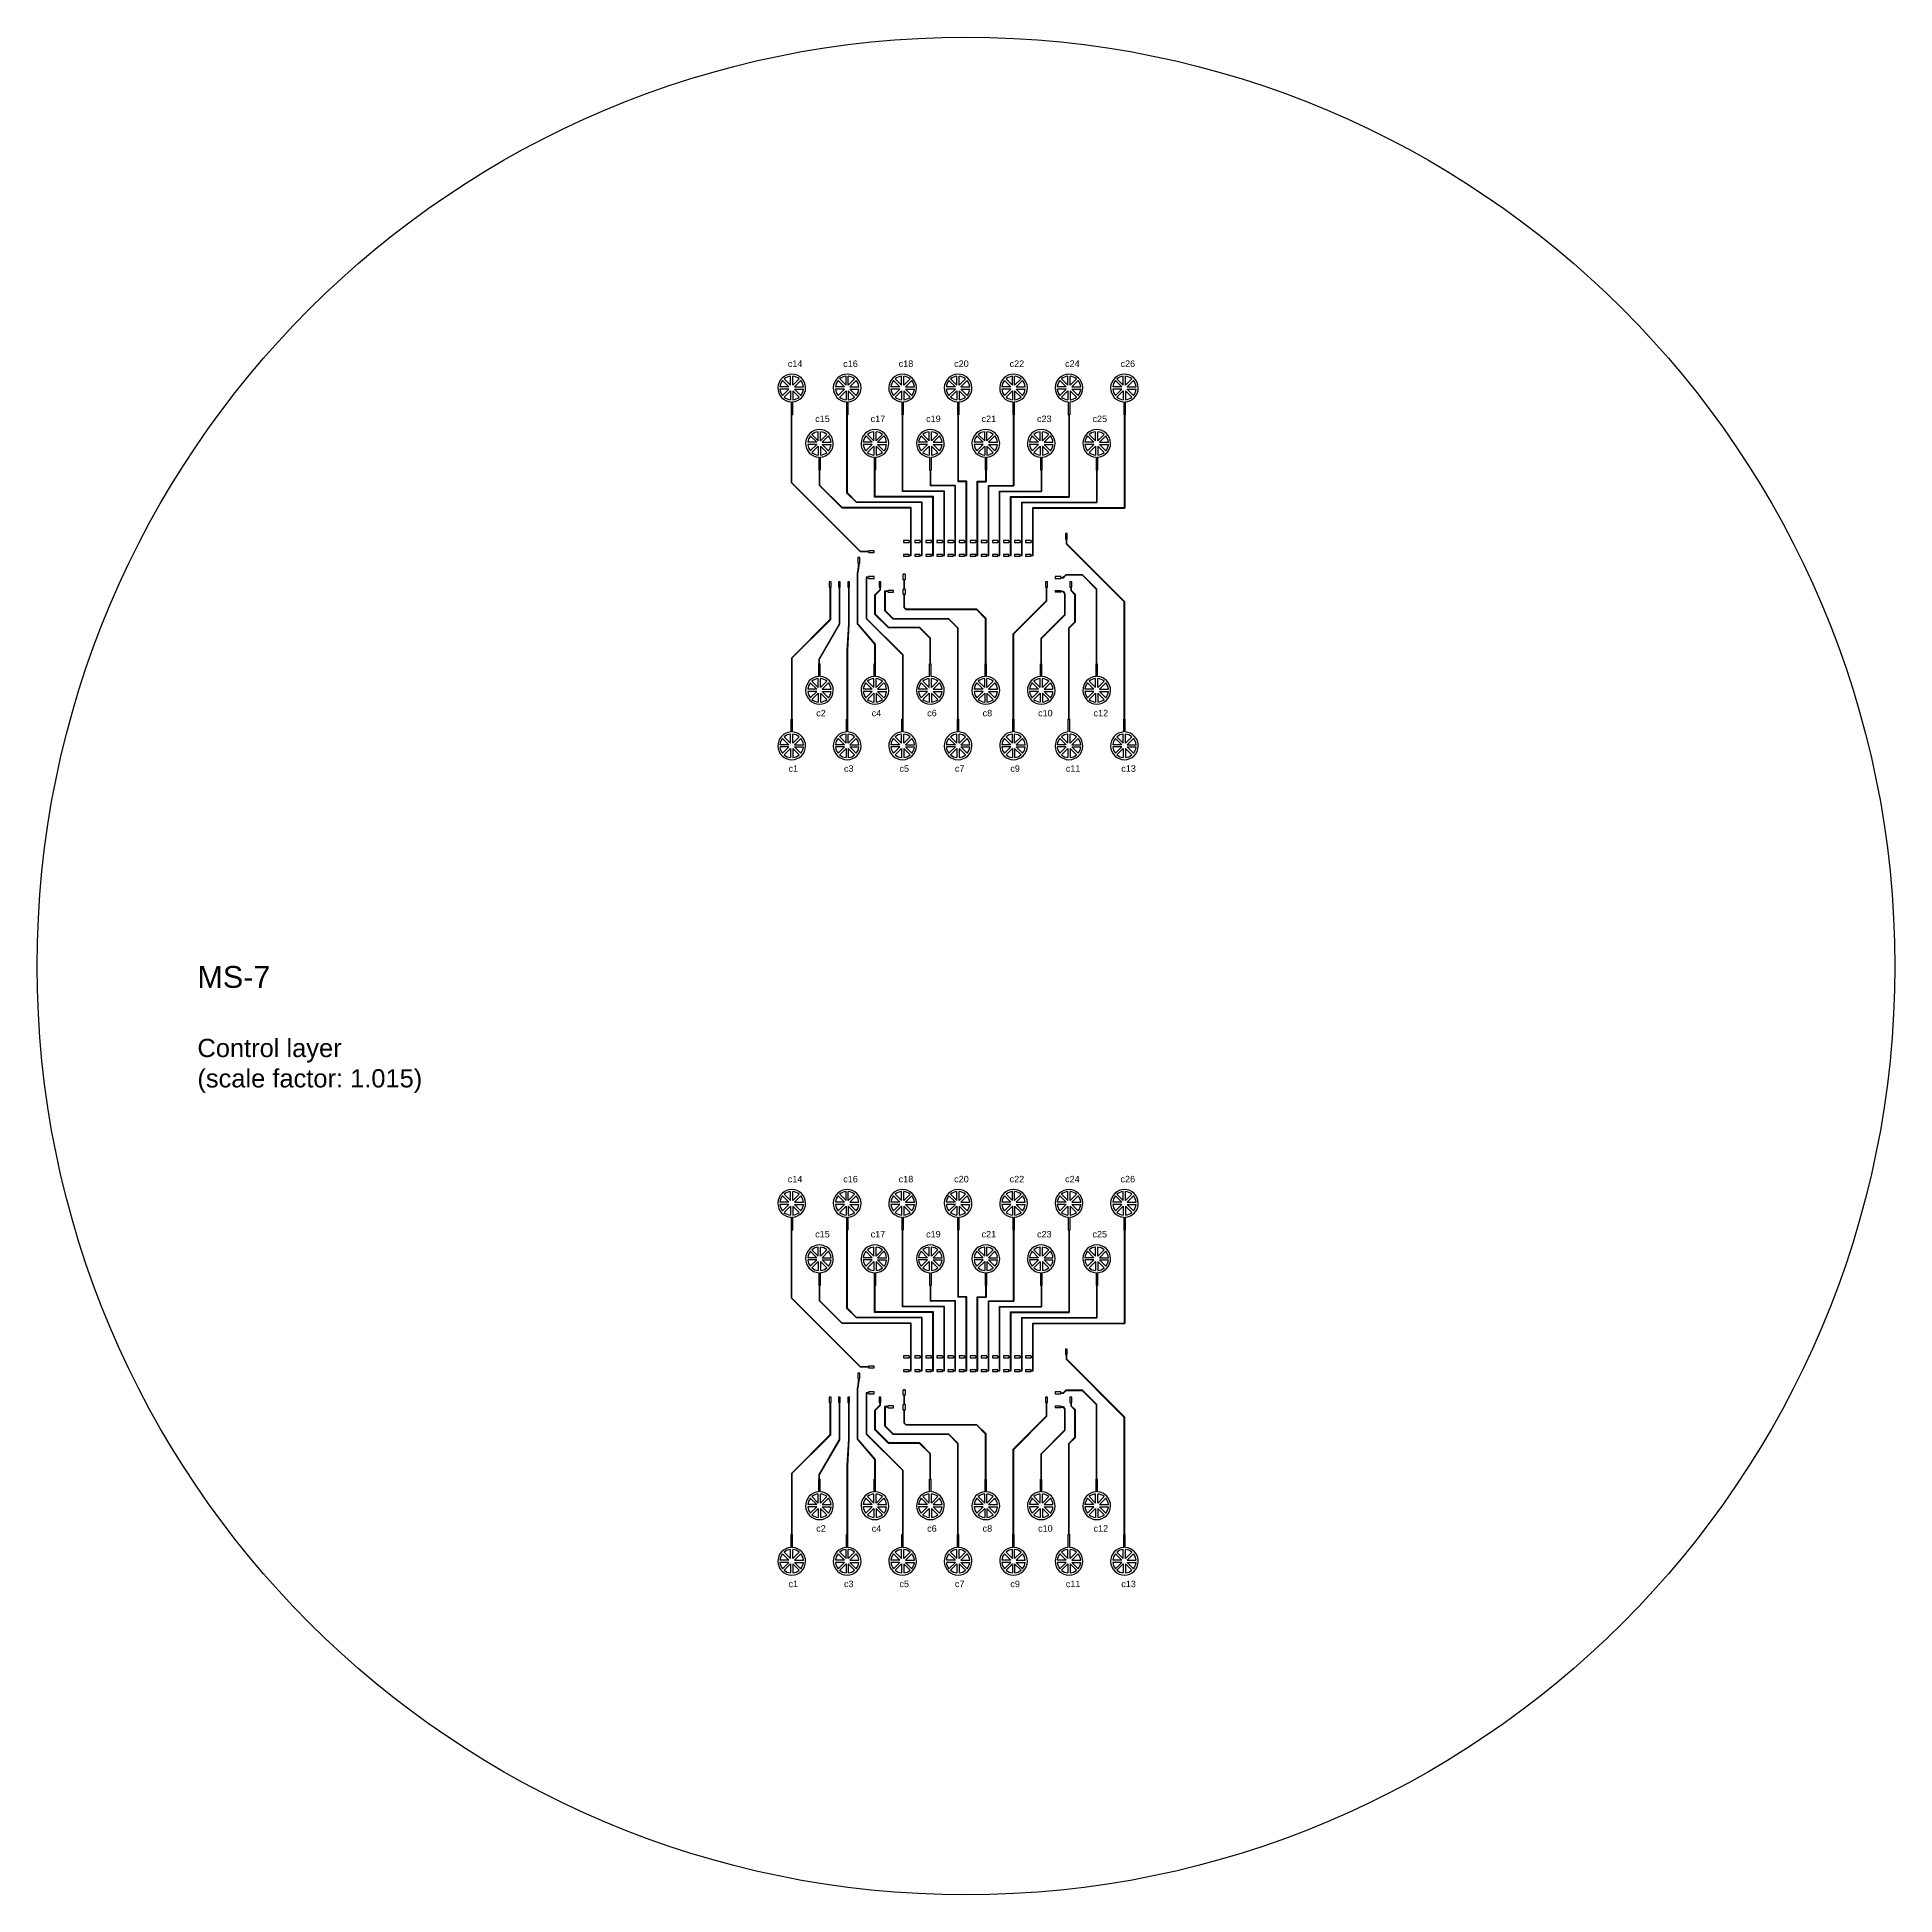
# Model space of a CAD drawing. Header units: millimetres. Extents: x 11250 to 361842, y 8473 to 110473.
# Drawn here: x 259842 to 361842, y 8473 to 110473 of the extents above; entities that cross this region are included whole.
import ezdxf

# ---------------------------------------------------------------- set-up
doc = ezdxf.new("R2010")
doc.units = ezdxf.units.MM
doc.layers.add('CLEAR', color=140, linetype='Continuous')
doc.layers.add('OPAQUE', color=10, linetype='Continuous')
doc.styles.get("Standard").update_dxf_attribs({"font": 'arial.ttf'})

msp = doc.modelspace()

# ---------------------------------------------------------------- texts
at = {"layer": 'CLEAR', "attachment_point": 1}
for s, width, gutter_width, heights, insert, char_height in [('c14', 6.63, 12.5, [0], (301057, 92720), 355.2), ('c16', 6.63, 12.5, [0], (304102, 92720), 355.2), ('c18', 6.63, 12.5, [0], (307147, 92720), 355.2), ('c20', 6.63, 12.5, [0], (310192, 92720), 355.2), ('c22', 6.63, 12.5, [0], (313237, 92720), 355.2), ('c24', 6.63, 12.5, [0], (316282, 92720), 355.2), ('c26', 6.63, 12.5, [0], (319327, 92720), 355.2), ('c15', 6.63, 12.5, [0], (302562, 89695), 355.2), ('c17', 6.63, 12.5, [0], (305607, 89695), 355.2), ('c19', 6.63, 12.5, [0], (308652, 89695), 355.2), ('c21', 6.63, 12.5, [0], (311697, 89695), 355.2), ('c23', 6.63, 12.5, [0], (314742, 89695), 355.2), ('c25', 6.63, 12.5, [0], (317787, 89695), 355.2), ('c2', 6.63, 12.5, [0], (302620, 73537), 355.2), ('c4', 6.63, 12.5, [0], (305665, 73537), 355.2), ('c6', 6.63, 12.5, [0], (308710, 73537), 355.2), ('c8', 6.63, 12.5, [0], (311755, 73537), 355.2), ('c10', 6.63, 12.5, [0], (314800, 73537), 355.2), ('c12', 6.63, 12.5, [0], (317845, 73537), 355.2), ('c1', 6.63, 12.5, [0], (301098, 70492), 355.2), ('c3', 6.63, 12.5, [0], (304143, 70492), 355.2), ('c5', 6.63, 12.5, [0], (307188, 70492), 355.2), ('c7', 6.63, 12.5, [0], (310233, 70492), 355.2), ('c9', 6.63, 12.5, [0], (313278, 70492), 355.2), ('c11', 6.63, 12.5, [0], (316323, 70492), 355.2), ('c13', 6.63, 12.5, [0], (319368, 70492), 355.2), ('{\\H2x;MS-7\\P} {\\H2x;\\P\\H0.83335x;Control layer\\P(scale factor: 1.015)}', 14004.96, 0, [10356], (268642, 59473), 600), ('c14', 6.63, 12.5, [0], (301057, 47950), 355.2), ('c16', 6.63, 12.5, [0], (304102, 47950), 355.2), ('c18', 6.63, 12.5, [0], (307147, 47950), 355.2), ('c20', 6.63, 12.5, [0], (310192, 47950), 355.2), ('c22', 6.63, 12.5, [0], (313237, 47950), 355.2), ('c24', 6.63, 12.5, [0], (316282, 47950), 355.2), ('c26', 6.63, 12.5, [0], (319327, 47950), 355.2), ('c15', 6.63, 12.5, [0], (302562, 44925), 355.2), ('c17', 6.63, 12.5, [0], (305607, 44925), 355.2), ('c19', 6.63, 12.5, [0], (308652, 44925), 355.2), ('c21', 6.63, 12.5, [0], (311697, 44925), 355.2), ('c23', 6.63, 12.5, [0], (314742, 44925), 355.2), ('c25', 6.63, 12.5, [0], (317787, 44925), 355.2), ('c2', 6.63, 12.5, [0], (302620, 28767), 355.2), ('c4', 6.63, 12.5, [0], (305665, 28767), 355.2), ('c6', 6.63, 12.5, [0], (308710, 28767), 355.2), ('c8', 6.63, 12.5, [0], (311755, 28767), 355.2), ('c10', 6.63, 12.5, [0], (314800, 28767), 355.2), ('c12', 6.63, 12.5, [0], (317845, 28767), 355.2), ('c1', 6.63, 12.5, [0], (301098, 25722), 355.2), ('c3', 6.63, 12.5, [0], (304143, 25722), 355.2), ('c5', 6.63, 12.5, [0], (307188, 25722), 355.2), ('c7', 6.63, 12.5, [0], (310233, 25722), 355.2), ('c9', 6.63, 12.5, [0], (313278, 25722), 355.2), ('c11', 6.63, 12.5, [0], (316323, 25722), 355.2), ('c13', 6.63, 12.5, [0], (319368, 25722), 355.2)]:
    msp.add_mtext_dynamic_manual_height_columns(s, width=width, gutter_width=gutter_width, heights=heights, dxfattribs=dict(at, insert=insert, char_height=char_height))

# ---------------------------------------------------------------- linework, layer by layer
at = {"layer": 'CLEAR'}
for p, q in [((301234, 90450), (301234, 89744)), ((301310, 90450), (301310, 89744)), ((304279, 90450), (304279, 89744)), ((304355, 90450), (304355, 89744)), ((307324, 90450), (307324, 89744)), ((307400, 90450), (307400, 89744)), ((310369, 90450), (310369, 89744)), ((310445, 90450), (310445, 89744)), ((313414, 90450), (313414, 89744)), ((313490, 90450), (313490, 89744)), ((316459, 90450), (316459, 89744)), ((316535, 90450), (316535, 89744)), ((319504, 90450), (319504, 89744)), ((319580, 90450), (319580, 89744)), ((301234, 89744), (301260, 89744)), ((301260, 85997), (301260, 89744)), ((301285, 89744), (301310, 89744)), ((301285, 86008), (301285, 89744)), ((304279, 89744), (304305, 89744)), ((304305, 85441), (304305, 89744)), ((304330, 89744), (304355, 89744)), ((304330, 85451), (304330, 89744)), ((307324, 89744), (307350, 89744)), ((307350, 85527), (307350, 89744)), ((307375, 89744), (307400, 89744)), ((307375, 85553), (307375, 89744)), ((310369, 89744), (310395, 89744)), ((310395, 89744), (310395, 86060)), ((310420, 89744), (310445, 89744)), ((310420, 89744), (310420, 86085)), ((313414, 89744), (313440, 89744)), ((313440, 89744), (313440, 85857)), ((313465, 89744), (313490, 89744)), ((313465, 89744), (313465, 85832)), ((316459, 89744), (316485, 89744)), ((316485, 89744), (316485, 85248)), ((316510, 89744), (316535, 89744)), ((316510, 89744), (316510, 85223)), ((319504, 89744), (319530, 89744)), ((319530, 89744), (319530, 84639)), ((319555, 89744), (319580, 89744)), ((319555, 89744), (319555, 84614)), ((302757, 87405), (302757, 86699)), ((302833, 87405), (302833, 86699)), ((305802, 87405), (305802, 86699)), ((305878, 87405), (305878, 86699)), ((308847, 87405), (308847, 86699)), ((308923, 87405), (308923, 86699)), ((311892, 87405), (311892, 86699)), ((311968, 87405), (311968, 86699)), ((314937, 87405), (314937, 86699)), ((315013, 87405), (315013, 86699)), ((317982, 87405), (317982, 86699)), ((318058, 87405), (318058, 86699)), ((305046, 82211), (301260, 85997)), ((305057, 82236), (301285, 86008)), ((302757, 86699), (302782, 86699)), ((302782, 86699), (302782, 85872)), ((302782, 85872), (304040, 84614)), ((302807, 86699), (302833, 86699)), ((302807, 86699), (302807, 85882)), ((302807, 85882), (304051, 84639)), ((305802, 86699), (305827, 86699)), ((305827, 85223), (305827, 86699)), ((305852, 86699), (305878, 86699)), ((305852, 85248), (305852, 86699)), ((308847, 86699), (308872, 86699)), ((308872, 86699), (308872, 85832)), ((310246, 85832), (308872, 85832)), ((308897, 86699), (308923, 86699)), ((308897, 86699), (308897, 85857)), ((310271, 85857), (308897, 85857)), ((310246, 82794), (310246, 85832)), ((310271, 82008), (310271, 85857)), ((310855, 86060), (310395, 86060)), ((310880, 86085), (310420, 86085)), ((310855, 82794), (310855, 86060)), ((310880, 82008), (310880, 86085)), ((311464, 82794), (311464, 86085)), ((311464, 86085), (311917, 86085)), ((311489, 82008), (311489, 86060)), ((311489, 86060), (311942, 86060)), ((311892, 86699), (311917, 86699)), ((311917, 86699), (311917, 86085)), ((311942, 86699), (311968, 86699)), ((311942, 86699), (311942, 86060)), ((312073, 82794), (312073, 85857)), ((312073, 85857), (313440, 85857)), ((312098, 82008), (312098, 85832)), ((312098, 85832), (313465, 85832)), ((314937, 86699), (314962, 86699)), ((314962, 86699), (314962, 85553)), ((314987, 86699), (315013, 86699)), ((314987, 86699), (314987, 85527)), ((317982, 86699), (318007, 86699)), ((318007, 86699), (318007, 84944)), ((318032, 86699), (318058, 86699)), ((318032, 86699), (318032, 84918)), ((304827, 84918), (304305, 85441)), ((304837, 84944), (304330, 85451)), ((308419, 84918), (304827, 84918)), ((308444, 84944), (304837, 84944)), ((309028, 85223), (305827, 85223)), ((309053, 85248), (305852, 85248)), ((309637, 85527), (307350, 85527)), ((309662, 85553), (307375, 85553)), ((308419, 82794), (308419, 84918)), ((308444, 82008), (308444, 84944)), ((309028, 82794), (309028, 85223)), ((309053, 82008), (309053, 85248)), ((309637, 82794), (309637, 85527)), ((309662, 82008), (309662, 85553)), ((312682, 82794), (312682, 85553)), ((312682, 85553), (314962, 85553)), ((312707, 82008), (312707, 85527)), ((312707, 85527), (314987, 85527)), ((313291, 82794), (313291, 85248)), ((313291, 85248), (316485, 85248)), ((313316, 82008), (313316, 85223)), ((313316, 85223), (316510, 85223)), ((313900, 82794), (313900, 84944)), ((313900, 84944), (318007, 84944)), ((313925, 82008), (313925, 84918)), ((313925, 84918), (318032, 84918)), ((307810, 84614), (304040, 84614)), ((307836, 84639), (304051, 84639)), ((307810, 82794), (307810, 84614)), ((307835, 82008), (307836, 84639)), ((314509, 82794), (314509, 84639)), ((314509, 84639), (319530, 84639)), ((314534, 82008), (314535, 84614)), ((314535, 84614), (319555, 84614)), ((307721, 82832), (307417, 82832)), ((307417, 82832), (307417, 82731)), ((307417, 82731), (307721, 82731)), ((307721, 82794), (307721, 82832)), ((307721, 82794), (307810, 82794)), ((307721, 82731), (307721, 82769)), ((307721, 82769), (307810, 82769)), ((307810, 82033), (307810, 82769)), ((308330, 82832), (308026, 82832)), ((308026, 82832), (308026, 82731)), ((308026, 82731), (308330, 82731)), ((308330, 82794), (308330, 82832)), ((308330, 82794), (308419, 82794)), ((308330, 82731), (308330, 82769)), ((308330, 82769), (308419, 82769)), ((308419, 82033), (308419, 82769)), ((308939, 82832), (308635, 82832)), ((308635, 82832), (308635, 82731)), ((308635, 82731), (308939, 82731)), ((308939, 82794), (308939, 82832)), ((308939, 82794), (309028, 82794)), ((308939, 82731), (308939, 82769)), ((308939, 82769), (309028, 82769)), ((309028, 82033), (309028, 82769)), ((309548, 82832), (309244, 82832)), ((309244, 82832), (309244, 82731)), ((309244, 82731), (309548, 82731)), ((309548, 82794), (309548, 82832)), ((309548, 82794), (309637, 82794)), ((309548, 82731), (309548, 82769)), ((309548, 82769), (309637, 82769)), ((309637, 82033), (309637, 82769)), ((310157, 82832), (309853, 82832)), ((309853, 82832), (309853, 82731)), ((309853, 82731), (310157, 82731)), ((310157, 82794), (310157, 82832)), ((310157, 82794), (310246, 82794)), ((310157, 82731), (310157, 82769)), ((310157, 82769), (310246, 82769)), ((310246, 82033), (310246, 82769)), ((310766, 82832), (310462, 82832)), ((310462, 82832), (310462, 82731)), ((310462, 82731), (310766, 82731)), ((310766, 82794), (310766, 82832)), ((310766, 82794), (310855, 82794)), ((310766, 82731), (310766, 82769)), ((310766, 82769), (310855, 82769)), ((310855, 82033), (310855, 82769)), ((311375, 82832), (311071, 82832)), ((311071, 82832), (311071, 82731)), ((311071, 82731), (311375, 82731)), ((311375, 82794), (311375, 82832)), ((311375, 82794), (311464, 82794)), ((311375, 82731), (311375, 82769)), ((311375, 82769), (311464, 82769)), ((311464, 82033), (311464, 82769)), ((311984, 82832), (311680, 82832)), ((311680, 82832), (311680, 82731)), ((311680, 82731), (311984, 82731)), ((311984, 82794), (311984, 82832)), ((311984, 82794), (312073, 82794)), ((311984, 82731), (311984, 82769)), ((311984, 82769), (312073, 82769)), ((312073, 82033), (312073, 82769)), ((312593, 82832), (312289, 82832)), ((312289, 82832), (312289, 82731)), ((312289, 82731), (312593, 82731)), ((312593, 82794), (312593, 82832)), ((312593, 82794), (312682, 82794)), ((312593, 82731), (312593, 82769)), ((312593, 82769), (312682, 82769)), ((312682, 82033), (312682, 82769)), ((313202, 82832), (312898, 82832)), ((312898, 82832), (312898, 82731)), ((312898, 82731), (313202, 82731)), ((313202, 82794), (313202, 82832)), ((313202, 82794), (313291, 82794)), ((313202, 82731), (313202, 82769)), ((313202, 82769), (313291, 82769)), ((313291, 82033), (313291, 82769)), ((313811, 82832), (313507, 82832)), ((313507, 82832), (313507, 82731)), ((313507, 82731), (313811, 82731)), ((313811, 82794), (313811, 82832)), ((313811, 82794), (313900, 82794)), ((313811, 82731), (313811, 82769)), ((313811, 82769), (313900, 82769)), ((313900, 82033), (313900, 82769)), ((314420, 82832), (314116, 82832)), ((314116, 82832), (314116, 82731)), ((314116, 82731), (314420, 82731)), ((314420, 82794), (314420, 82832)), ((314420, 82794), (314509, 82794)), ((314420, 82731), (314420, 82769)), ((314420, 82769), (314509, 82769)), ((314509, 82033), (314509, 82769)), ((316399, 83213), (316298, 83213)), ((316298, 83213), (316298, 82909)), ((316298, 82909), (316336, 82909)), ((316336, 82909), (316336, 82655)), ((319530, 79461), (316336, 82655)), ((316361, 82909), (316399, 82909)), ((316361, 82909), (316361, 82665)), ((319555, 79472), (316361, 82665)), ((316399, 82909), (316399, 83213)), ((305006, 81894), (304904, 81894)), ((304904, 81894), (304904, 81589)), ((305006, 81589), (305006, 81894)), ((305488, 82211), (305046, 82211)), ((305488, 82236), (305057, 82236)), ((305488, 82274), (305488, 82236)), ((305793, 82274), (305488, 82274)), ((305488, 82211), (305488, 82173)), ((305488, 82173), (305793, 82173)), ((305793, 82173), (305793, 82274)), ((307721, 82071), (307417, 82071)), ((307417, 82071), (307417, 81970)), ((307417, 81970), (307721, 81970)), ((307721, 82033), (307721, 82071)), ((307721, 82033), (307810, 82033)), ((307721, 81970), (307721, 82008)), ((307721, 82008), (307835, 82008)), ((308330, 82071), (308026, 82071)), ((308026, 82071), (308026, 81970)), ((308026, 81970), (308330, 81970)), ((308330, 82033), (308330, 82071)), ((308330, 82033), (308419, 82033)), ((308330, 81970), (308330, 82008)), ((308330, 82008), (308444, 82008)), ((308939, 82071), (308635, 82071)), ((308635, 82071), (308635, 81970)), ((308635, 81970), (308939, 81970)), ((308939, 82033), (308939, 82071)), ((308939, 82033), (309028, 82033)), ((308939, 81970), (308939, 82008)), ((308939, 82008), (309053, 82008)), ((309548, 82071), (309244, 82071)), ((309244, 82071), (309244, 81970)), ((309244, 81970), (309548, 81970)), ((309548, 82033), (309548, 82071)), ((309548, 82033), (309637, 82033)), ((309548, 81970), (309548, 82008)), ((309548, 82008), (309662, 82008)), ((310157, 82071), (309853, 82071)), ((309853, 82071), (309853, 81970)), ((309853, 81970), (310157, 81970)), ((310157, 82033), (310157, 82071)), ((310157, 82033), (310246, 82033)), ((310157, 81970), (310157, 82008)), ((310157, 82008), (310271, 82008)), ((310766, 82071), (310462, 82071)), ((310462, 82071), (310462, 81970)), ((310462, 81970), (310766, 81970)), ((310766, 82033), (310766, 82071)), ((310766, 82033), (310855, 82033)), ((310766, 81970), (310766, 82008)), ((310766, 82008), (310880, 82008)), ((311375, 82071), (311071, 82071)), ((311071, 82071), (311071, 81970)), ((311071, 81970), (311375, 81970)), ((311375, 82033), (311375, 82071)), ((311375, 82033), (311464, 82033)), ((311375, 81970), (311375, 82008)), ((311375, 82008), (311489, 82008)), ((311984, 82071), (311680, 82071)), ((311680, 82071), (311680, 81970)), ((311680, 81970), (311984, 81970)), ((311984, 82033), (311984, 82071)), ((311984, 82033), (312073, 82033)), ((311984, 81970), (311984, 82008)), ((311984, 82008), (312098, 82008)), ((312593, 82071), (312289, 82071)), ((312289, 82071), (312289, 81970)), ((312289, 81970), (312593, 81970)), ((312593, 82033), (312593, 82071)), ((312593, 82033), (312682, 82033)), ((312593, 81970), (312593, 82008)), ((312593, 82008), (312707, 82008)), ((313202, 82071), (312898, 82071)), ((312898, 82071), (312898, 81970)), ((312898, 81970), (313202, 81970)), ((313202, 82033), (313202, 82071)), ((313202, 82033), (313291, 82033)), ((313202, 81970), (313202, 82008)), ((313202, 82008), (313316, 82008)), ((313811, 82071), (313507, 82071)), ((313507, 82071), (313507, 81970)), ((313507, 81970), (313811, 81970)), ((313811, 82033), (313811, 82071)), ((313811, 82033), (313900, 82033)), ((313811, 81970), (313811, 82008)), ((313811, 82008), (313925, 82008)), ((314420, 82071), (314116, 82071)), ((314116, 82071), (314116, 81970)), ((314116, 81970), (314420, 81970)), ((314420, 82033), (314420, 82071)), ((314420, 82033), (314509, 82033)), ((314420, 81970), (314420, 82008)), ((314420, 82008), (314534, 82008)), ((304943, 81589), (304884, 81076)), ((304884, 78242), (304884, 81076)), ((304904, 81589), (304943, 81589)), ((304968, 81586), (304909, 81074)), ((304909, 78251), (304909, 81074)), ((304968, 81589), (305006, 81589)), ((305361, 80815), (305361, 78546)), ((305488, 80815), (305361, 80815)), ((305488, 80790), (305387, 80790)), ((305387, 80790), (305387, 78557)), ((305488, 80853), (305488, 80815)), ((305793, 80853), (305488, 80853)), ((305488, 80790), (305488, 80752)), ((305488, 80752), (305793, 80752)), ((305793, 80752), (305793, 80853)), ((307391, 80676), (307391, 80980)), ((307493, 80980), (307391, 80980)), ((307429, 80676), (307391, 80676)), ((307429, 80676), (307429, 80168)), ((307493, 80676), (307455, 80676)), ((307455, 80676), (307455, 80168)), ((307493, 80980), (307493, 80676)), ((316044, 80853), (315740, 80853)), ((315740, 80853), (315740, 80752)), ((315740, 80752), (316044, 80752)), ((316044, 80815), (316044, 80853)), ((316044, 80815), (316186, 80815)), ((316044, 80752), (316044, 80790)), ((316044, 80790), (316196, 80790)), ((316186, 80815), (316338, 80967)), ((316196, 80790), (316349, 80942)), ((316338, 80967), (317227, 80967)), ((316349, 80942), (317217, 80942)), ((318007, 80152), (317217, 80942)), ((318032, 80162), (317227, 80967)), ((303433, 80574), (303331, 80574)), ((303331, 80574), (303331, 80270)), ((303331, 80270), (303369, 80270)), ((303369, 80270), (303369, 78493)), ((303395, 80270), (303433, 80270)), ((303395, 80270), (303395, 78483)), ((303433, 80270), (303433, 80574)), ((303940, 80574), (303839, 80574)), ((303839, 80574), (303839, 80270)), ((303839, 80270), (303877, 80270)), ((303877, 80270), (303877, 78240)), ((303902, 80270), (303940, 80270)), ((303902, 80270), (303902, 78233)), ((303940, 80270), (303940, 80574)), ((304448, 80574), (304346, 80574)), ((304346, 80574), (304346, 80270)), ((304346, 80270), (304384, 80270)), ((304384, 80270), (304384, 78240)), ((304410, 80270), (304448, 80270)), ((304410, 80270), (304410, 78239)), ((304448, 80270), (304448, 80574)), ((306110, 80128), (305823, 79841)), ((305823, 79841), (305823, 78800)), ((306135, 80117), (305848, 79830)), ((305848, 79830), (305848, 78810)), ((306173, 80574), (306072, 80574)), ((306072, 80574), (306072, 80270)), ((306072, 80270), (306110, 80270)), ((306110, 80270), (306110, 80128)), ((306135, 80270), (306173, 80270)), ((306135, 80270), (306135, 80117)), ((306173, 80270), (306173, 80574)), ((306554, 80054), (306376, 80054)), ((306376, 80054), (306376, 78988)), ((306554, 80028), (306402, 80028)), ((306402, 80028), (306402, 78999)), ((306554, 80092), (306554, 80054)), ((306858, 80092), (306554, 80092)), ((306554, 80028), (306554, 79990)), ((306554, 79990), (306858, 79990)), ((306858, 79990), (306858, 80092)), ((307391, 79864), (307391, 80168)), ((307429, 80168), (307391, 80168)), ((307429, 79864), (307391, 79864)), ((307429, 79864), (307429, 79153)), ((307493, 80168), (307455, 80168)), ((307493, 79864), (307455, 79864)), ((307455, 79864), (307455, 79164)), ((307493, 80168), (307493, 79864)), ((315308, 80574), (315207, 80574)), ((315207, 80574), (315207, 80270)), ((315207, 80270), (315245, 80270)), ((315245, 80270), (315245, 79519)), ((315270, 80270), (315308, 80270)), ((315270, 80270), (315270, 79508)), ((315308, 80270), (315308, 80574)), ((315740, 80092), (316044, 80092)), ((315740, 80092), (315740, 79990)), ((316044, 79990), (315740, 79990)), ((316044, 80054), (316044, 80092)), ((316044, 80054), (316196, 80054)), ((316044, 79990), (316044, 80028)), ((316044, 80028), (316182, 80028)), ((316182, 80028), (316247, 79915)), ((316196, 80054), (316272, 79922)), ((316247, 79915), (316247, 78752)), ((316272, 79922), (316272, 78741)), ((316653, 80574), (316552, 80574)), ((316552, 80574), (316552, 80270)), ((316552, 80270), (316590, 80270)), ((316590, 80270), (316590, 80092)), ((316590, 80092), (316805, 79877)), ((316615, 80270), (316653, 80270)), ((316615, 80270), (316615, 80102)), ((316615, 80102), (316830, 79887)), ((316653, 80270), (316653, 80574)), ((316805, 79877), (316805, 78354)), ((316830, 79887), (316830, 78344)), ((318007, 76073), (318007, 80152)), ((318032, 76073), (318032, 80162)), ((305361, 78546), (307350, 76558)), ((305387, 78557), (307375, 76568)), ((305823, 78800), (306572, 78051)), ((305848, 78810), (306582, 78076)), ((306376, 78988), (306832, 78532)), ((306402, 78999), (306843, 78557)), ((306402, 78963), (306832, 78532)), ((306843, 78557), (309888, 78557)), ((307531, 79052), (307429, 79153)), ((307541, 79077), (307455, 79164)), ((307531, 79052), (311410, 79052)), ((307541, 79077), (311420, 79077)), ((309888, 78557), (310420, 78025)), ((311410, 79052), (311917, 78544)), ((311420, 79077), (311942, 78555)), ((311917, 76073), (311917, 78544)), ((311942, 76073), (311942, 78555)), ((315245, 79519), (313440, 77714)), ((315270, 79508), (313465, 77703)), ((316247, 78752), (314962, 77467)), ((316272, 78741), (314987, 77456)), ((319530, 73028), (319530, 79461)), ((319555, 73028), (319555, 79472)), ((303369, 78493), (301260, 76384)), ((303395, 78483), (301285, 76373)), ((303877, 78240), (302782, 76343)), ((303902, 78233), (302807, 76337)), ((304384, 78240), (304305, 76809)), ((304410, 78239), (304330, 76808)), ((304884, 78242), (305827, 77140)), ((304909, 78251), (305852, 77150)), ((306572, 78051), (308276, 78051)), ((306582, 78076), (308286, 78076)), ((306832, 78532), (309877, 78532)), ((308276, 78051), (308872, 77455)), ((308286, 78076), (308897, 77465)), ((309877, 78532), (310395, 78015)), ((310395, 73028), (310395, 78015)), ((310420, 73028), (310420, 78025)), ((313440, 73028), (313440, 77714)), ((313465, 73028), (313465, 77703)), ((316805, 78354), (316485, 78034)), ((316485, 73028), (316485, 78034)), ((316830, 78344), (316510, 78023)), ((316510, 73028), (316510, 78023)), ((304305, 76809), (304305, 73028)), ((304330, 76806), (304330, 73028)), ((305827, 77140), (305827, 76073)), ((305852, 77150), (305852, 76073)), ((307350, 76558), (307350, 73028)), ((307375, 76568), (307375, 73028)), ((308872, 76073), (308872, 77455)), ((308897, 76073), (308897, 77465)), ((314962, 76073), (314962, 77467)), ((314987, 76073), (314987, 77456)), ((301260, 76384), (301260, 73028)), ((301285, 76373), (301285, 73028)), ((302757, 76073), (302782, 76073)), ((302757, 75367), (302757, 76073)), ((302782, 76073), (302782, 76343)), ((302807, 76073), (302807, 76337)), ((302807, 76073), (302833, 76073)), ((302833, 75367), (302833, 76073)), ((305802, 76073), (305827, 76073)), ((305802, 75367), (305802, 76073)), ((305852, 76073), (305878, 76073)), ((305878, 75367), (305878, 76073)), ((308847, 76073), (308872, 76073)), ((308847, 75367), (308847, 76073)), ((308897, 76073), (308923, 76073)), ((308923, 75367), (308923, 76073)), ((311892, 76073), (311917, 76073)), ((311892, 75367), (311892, 76073)), ((311942, 76073), (311968, 76073)), ((311968, 75367), (311968, 76073)), ((314937, 76073), (314962, 76073)), ((314937, 75367), (314937, 76073)), ((314987, 76073), (315013, 76073)), ((315013, 75367), (315013, 76073)), ((317982, 76073), (318007, 76073)), ((317982, 75367), (317982, 76073)), ((318032, 76073), (318058, 76073)), ((318058, 75367), (318058, 76073)), ((301234, 72322), (301234, 73028)), ((301234, 73028), (301260, 73028)), ((301285, 73028), (301310, 73028)), ((301310, 72322), (301310, 73028)), ((304279, 73028), (304305, 73028)), ((304279, 72322), (304279, 73028)), ((304330, 73028), (304355, 73028)), ((304355, 72322), (304355, 73028)), ((307324, 73028), (307350, 73028)), ((307324, 72322), (307324, 73028)), ((307375, 73028), (307400, 73028)), ((307400, 72322), (307400, 73028)), ((310369, 73028), (310395, 73028)), ((310369, 72322), (310369, 73028)), ((310420, 73028), (310445, 73028)), ((310445, 72322), (310445, 73028)), ((313414, 73028), (313440, 73028)), ((313414, 72322), (313414, 73028)), ((313465, 73028), (313490, 73028)), ((313490, 72322), (313490, 73028)), ((316459, 73028), (316485, 73028)), ((316459, 72322), (316459, 73028)), ((316510, 73028), (316535, 73028)), ((316535, 72322), (316535, 73028)), ((319504, 73028), (319530, 73028)), ((319504, 72322), (319504, 73028)), ((319555, 73028), (319580, 73028)), ((319580, 72322), (319580, 73028)), ((301234, 45680), (301234, 44974)), ((301234, 44974), (301260, 44974)), ((301260, 41227), (301260, 44974)), ((301285, 44974), (301310, 44974)), ((301285, 41238), (301285, 44974)), ((301310, 45680), (301310, 44974)), ((304279, 45680), (304279, 44974)), ((304279, 44974), (304305, 44974)), ((304305, 40671), (304305, 44974)), ((304330, 44974), (304355, 44974)), ((304330, 40681), (304330, 44974)), ((304355, 45680), (304355, 44974)), ((307324, 45680), (307324, 44974)), ((307324, 44974), (307350, 44974)), ((307350, 40757), (307350, 44974)), ((307375, 44974), (307400, 44974)), ((307375, 40783), (307375, 44974)), ((307400, 45680), (307400, 44974)), ((310369, 45680), (310369, 44974)), ((310369, 44974), (310395, 44974)), ((310395, 44974), (310395, 41290)), ((310420, 44974), (310445, 44974)), ((310420, 44974), (310420, 41315)), ((310445, 45680), (310445, 44974)), ((313414, 45680), (313414, 44974)), ((313414, 44974), (313440, 44974)), ((313440, 44974), (313440, 41087)), ((313465, 44974), (313490, 44974)), ((313465, 44974), (313465, 41062)), ((313490, 45680), (313490, 44974)), ((316459, 45680), (316459, 44974)), ((316459, 44974), (316485, 44974)), ((316485, 44974), (316485, 40478)), ((316510, 44974), (316535, 44974)), ((316510, 44974), (316510, 40453)), ((316535, 45680), (316535, 44974)), ((319504, 45680), (319504, 44974)), ((319504, 44974), (319530, 44974)), ((319530, 44974), (319530, 39869)), ((319555, 44974), (319580, 44974)), ((319555, 44974), (319555, 39844)), ((319580, 45680), (319580, 44974)), ((302757, 42635), (302757, 41929)), ((302757, 41929), (302782, 41929)), ((302782, 41929), (302782, 41102)), ((302807, 41929), (302833, 41929)), ((302807, 41929), (302807, 41112)), ((302833, 42635), (302833, 41929)), ((305802, 42635), (305802, 41929)), ((305802, 41929), (305827, 41929)), ((305827, 40453), (305827, 41929)), ((305852, 41929), (305878, 41929)), ((305852, 40478), (305852, 41929)), ((305878, 42635), (305878, 41929)), ((308847, 42635), (308847, 41929)), ((308847, 41929), (308872, 41929)), ((308872, 41929), (308872, 41062)), ((308897, 41929), (308923, 41929)), ((308897, 41929), (308897, 41087)), ((308923, 42635), (308923, 41929)), ((311892, 42635), (311892, 41929)), ((311892, 41929), (311917, 41929)), ((311917, 41929), (311917, 41315)), ((311942, 41929), (311968, 41929)), ((311942, 41929), (311942, 41290)), ((311968, 42635), (311968, 41929)), ((314937, 42635), (314937, 41929)), ((314937, 41929), (314962, 41929)), ((314962, 41929), (314962, 40783)), ((314987, 41929), (315013, 41929)), ((314987, 41929), (314987, 40757)), ((315013, 42635), (315013, 41929)), ((317982, 42635), (317982, 41929)), ((317982, 41929), (318007, 41929)), ((318007, 41929), (318007, 40174)), ((318032, 41929), (318058, 41929)), ((318032, 41929), (318032, 40148)), ((318058, 42635), (318058, 41929)), ((305046, 37441), (301260, 41227)), ((305057, 37466), (301285, 41238)), ((302782, 41102), (304040, 39844)), ((302807, 41112), (304051, 39869)), ((310246, 41062), (308872, 41062)), ((310271, 41087), (308897, 41087)), ((310246, 38024), (310246, 41062)), ((310271, 37238), (310271, 41087)), ((310855, 41290), (310395, 41290)), ((310880, 41315), (310420, 41315)), ((310855, 38024), (310855, 41290)), ((310880, 37238), (310880, 41315)), ((311464, 38024), (311464, 41315)), ((311464, 41315), (311917, 41315)), ((311489, 37238), (311489, 41290)), ((311489, 41290), (311942, 41290)), ((312073, 38024), (312073, 41087)), ((312073, 41087), (313440, 41087)), ((312098, 37238), (312098, 41062)), ((312098, 41062), (313465, 41062)), ((307810, 39844), (304040, 39844)), ((307836, 39869), (304051, 39869)), ((304827, 40148), (304305, 40671)), ((304837, 40174), (304330, 40681)), ((308419, 40148), (304827, 40148)), ((308444, 40174), (304837, 40174)), ((309028, 40453), (305827, 40453)), ((309053, 40478), (305852, 40478)), ((309637, 40757), (307350, 40757)), ((309662, 40783), (307375, 40783)), ((307810, 38024), (307810, 39844)), ((307835, 37238), (307836, 39869)), ((308419, 38024), (308419, 40148)), ((308444, 37238), (308444, 40174)), ((309028, 38024), (309028, 40453)), ((309053, 37238), (309053, 40478)), ((309637, 38024), (309637, 40757)), ((309662, 37238), (309662, 40783)), ((312682, 38024), (312682, 40783)), ((312682, 40783), (314962, 40783)), ((312707, 37238), (312707, 40757)), ((312707, 40757), (314987, 40757)), ((313291, 38024), (313291, 40478)), ((313291, 40478), (316485, 40478)), ((313316, 37238), (313316, 40453)), ((313316, 40453), (316510, 40453)), ((313900, 38024), (313900, 40174)), ((313900, 40174), (318007, 40174)), ((313925, 37238), (313925, 40148)), ((313925, 40148), (318032, 40148)), ((314509, 38024), (314509, 39869)), ((314509, 39869), (319530, 39869)), ((314534, 37238), (314535, 39844)), ((314535, 39844), (319555, 39844)), ((307721, 38062), (307417, 38062)), ((307417, 38062), (307417, 37961)), ((307417, 37961), (307721, 37961)), ((307721, 38024), (307721, 38062)), ((307721, 38024), (307810, 38024)), ((307721, 37961), (307721, 37999)), ((307721, 37999), (307810, 37999)), ((307810, 37263), (307810, 37999)), ((308330, 38062), (308026, 38062)), ((308026, 38062), (308026, 37961)), ((308026, 37961), (308330, 37961)), ((308330, 38024), (308330, 38062)), ((308330, 38024), (308419, 38024)), ((308330, 37961), (308330, 37999)), ((308330, 37999), (308419, 37999)), ((308419, 37263), (308419, 37999)), ((308939, 38062), (308635, 38062)), ((308635, 38062), (308635, 37961)), ((308635, 37961), (308939, 37961)), ((308939, 38024), (308939, 38062)), ((308939, 38024), (309028, 38024)), ((308939, 37961), (308939, 37999)), ((308939, 37999), (309028, 37999)), ((309028, 37263), (309028, 37999)), ((309548, 38062), (309244, 38062)), ((309244, 38062), (309244, 37961)), ((309244, 37961), (309548, 37961)), ((309548, 38024), (309548, 38062)), ((309548, 38024), (309637, 38024)), ((309548, 37961), (309548, 37999)), ((309548, 37999), (309637, 37999)), ((309637, 37263), (309637, 37999)), ((310157, 38062), (309853, 38062)), ((309853, 38062), (309853, 37961)), ((309853, 37961), (310157, 37961)), ((310157, 38024), (310157, 38062)), ((310157, 38024), (310246, 38024)), ((310157, 37961), (310157, 37999)), ((310157, 37999), (310246, 37999)), ((310246, 37263), (310246, 37999)), ((310766, 38062), (310462, 38062)), ((310462, 38062), (310462, 37961)), ((310462, 37961), (310766, 37961)), ((310766, 38024), (310766, 38062)), ((310766, 38024), (310855, 38024)), ((310766, 37961), (310766, 37999)), ((310766, 37999), (310855, 37999)), ((310855, 37263), (310855, 37999)), ((311375, 38062), (311071, 38062)), ((311071, 38062), (311071, 37961)), ((311071, 37961), (311375, 37961)), ((311375, 38024), (311375, 38062)), ((311375, 38024), (311464, 38024)), ((311375, 37961), (311375, 37999)), ((311375, 37999), (311464, 37999)), ((311464, 37263), (311464, 37999)), ((311984, 38062), (311680, 38062)), ((311680, 38062), (311680, 37961)), ((311680, 37961), (311984, 37961)), ((311984, 38024), (311984, 38062)), ((311984, 38024), (312073, 38024)), ((311984, 37961), (311984, 37999)), ((311984, 37999), (312073, 37999)), ((312073, 37263), (312073, 37999)), ((312593, 38062), (312289, 38062)), ((312289, 38062), (312289, 37961)), ((312289, 37961), (312593, 37961)), ((312593, 38024), (312593, 38062)), ((312593, 38024), (312682, 38024)), ((312593, 37961), (312593, 37999)), ((312593, 37999), (312682, 37999)), ((312682, 37263), (312682, 37999)), ((313202, 38062), (312898, 38062)), ((312898, 38062), (312898, 37961)), ((312898, 37961), (313202, 37961)), ((313202, 38024), (313202, 38062)), ((313202, 38024), (313291, 38024)), ((313202, 37961), (313202, 37999)), ((313202, 37999), (313291, 37999)), ((313291, 37263), (313291, 37999)), ((313811, 38062), (313507, 38062)), ((313507, 38062), (313507, 37961)), ((313507, 37961), (313811, 37961)), ((313811, 38024), (313811, 38062)), ((313811, 38024), (313900, 38024)), ((313811, 37961), (313811, 37999)), ((313811, 37999), (313900, 37999)), ((313900, 37263), (313900, 37999)), ((314420, 38062), (314116, 38062)), ((314116, 38062), (314116, 37961)), ((314116, 37961), (314420, 37961)), ((314420, 38024), (314420, 38062)), ((314420, 38024), (314509, 38024)), ((314420, 37961), (314420, 37999)), ((314420, 37999), (314509, 37999)), ((314509, 37263), (314509, 37999)), ((316399, 38443), (316298, 38443)), ((316298, 38443), (316298, 38138)), ((316298, 38138), (316336, 38138)), ((316336, 38138), (316336, 37885)), ((319530, 34691), (316336, 37885)), ((316361, 38138), (316399, 38138)), ((316361, 38138), (316361, 37895)), ((319555, 34702), (316361, 37895)), ((316399, 38138), (316399, 38443)), ((304943, 36819), (304884, 36305)), ((305006, 37123), (304904, 37123)), ((304904, 37123), (304904, 36819)), ((304904, 36819), (304943, 36819)), ((304968, 36816), (304909, 36304)), ((304968, 36819), (305006, 36819)), ((305006, 36819), (305006, 37123)), ((305488, 37441), (305046, 37441)), ((305488, 37466), (305057, 37466)), ((305488, 37504), (305488, 37466)), ((305793, 37504), (305488, 37504)), ((305488, 37441), (305488, 37403)), ((305488, 37403), (305793, 37403)), ((305793, 37403), (305793, 37504)), ((307721, 37301), (307417, 37301)), ((307417, 37301), (307417, 37200)), ((307417, 37200), (307721, 37200)), ((307721, 37263), (307721, 37301)), ((307721, 37263), (307810, 37263)), ((307721, 37200), (307721, 37238)), ((307721, 37238), (307835, 37238)), ((308330, 37301), (308026, 37301)), ((308026, 37301), (308026, 37200)), ((308026, 37200), (308330, 37200)), ((308330, 37263), (308330, 37301)), ((308330, 37263), (308419, 37263)), ((308330, 37200), (308330, 37238)), ((308330, 37238), (308444, 37238)), ((308939, 37301), (308635, 37301)), ((308635, 37301), (308635, 37200)), ((308635, 37200), (308939, 37200)), ((308939, 37263), (308939, 37301)), ((308939, 37263), (309028, 37263)), ((308939, 37200), (308939, 37238)), ((308939, 37238), (309053, 37238)), ((309548, 37301), (309244, 37301)), ((309244, 37301), (309244, 37200)), ((309244, 37200), (309548, 37200)), ((309548, 37263), (309548, 37301)), ((309548, 37263), (309637, 37263)), ((309548, 37200), (309548, 37238)), ((309548, 37238), (309662, 37238)), ((310157, 37301), (309853, 37301)), ((309853, 37301), (309853, 37200)), ((309853, 37200), (310157, 37200)), ((310157, 37263), (310157, 37301)), ((310157, 37263), (310246, 37263)), ((310157, 37200), (310157, 37238)), ((310157, 37238), (310271, 37238)), ((310766, 37301), (310462, 37301)), ((310462, 37301), (310462, 37200)), ((310462, 37200), (310766, 37200)), ((310766, 37263), (310766, 37301)), ((310766, 37263), (310855, 37263)), ((310766, 37200), (310766, 37238)), ((310766, 37238), (310880, 37238)), ((311375, 37301), (311071, 37301)), ((311071, 37301), (311071, 37200)), ((311071, 37200), (311375, 37200)), ((311375, 37263), (311375, 37301)), ((311375, 37263), (311464, 37263)), ((311375, 37200), (311375, 37238)), ((311375, 37238), (311489, 37238)), ((311984, 37301), (311680, 37301)), ((311680, 37301), (311680, 37200)), ((311680, 37200), (311984, 37200)), ((311984, 37263), (311984, 37301)), ((311984, 37263), (312073, 37263)), ((311984, 37200), (311984, 37238)), ((311984, 37238), (312098, 37238)), ((312593, 37301), (312289, 37301)), ((312289, 37301), (312289, 37200)), ((312289, 37200), (312593, 37200)), ((312593, 37263), (312593, 37301)), ((312593, 37263), (312682, 37263)), ((312593, 37200), (312593, 37238)), ((312593, 37238), (312707, 37238)), ((313202, 37301), (312898, 37301)), ((312898, 37301), (312898, 37200)), ((312898, 37200), (313202, 37200)), ((313202, 37263), (313202, 37301)), ((313202, 37263), (313291, 37263)), ((313202, 37200), (313202, 37238)), ((313202, 37238), (313316, 37238)), ((313811, 37301), (313507, 37301)), ((313507, 37301), (313507, 37200)), ((313507, 37200), (313811, 37200)), ((313811, 37263), (313811, 37301)), ((313811, 37263), (313900, 37263)), ((313811, 37200), (313811, 37238)), ((313811, 37238), (313925, 37238)), ((314420, 37301), (314116, 37301)), ((314116, 37301), (314116, 37200)), ((314116, 37200), (314420, 37200)), ((314420, 37263), (314420, 37301)), ((314420, 37263), (314509, 37263)), ((314420, 37200), (314420, 37238)), ((314420, 37238), (314534, 37238)), ((303433, 35804), (303331, 35804)), ((303331, 35804), (303331, 35499)), ((303433, 35499), (303433, 35804)), ((303940, 35804), (303839, 35804)), ((303839, 35804), (303839, 35499)), ((303940, 35499), (303940, 35804)), ((304448, 35804), (304346, 35804)), ((304346, 35804), (304346, 35499)), ((304448, 35499), (304448, 35804)), ((304884, 33472), (304884, 36305)), ((304909, 33481), (304909, 36304)), ((305361, 36045), (305361, 33776)), ((305488, 36045), (305361, 36045)), ((305488, 36020), (305387, 36020)), ((305387, 36020), (305387, 33787)), ((305488, 36083), (305488, 36045)), ((305793, 36083), (305488, 36083)), ((305488, 36020), (305488, 35982)), ((305488, 35982), (305793, 35982)), ((305793, 35982), (305793, 36083)), ((306173, 35804), (306072, 35804)), ((306072, 35804), (306072, 35499)), ((306173, 35499), (306173, 35804)), ((307391, 35905), (307391, 36210)), ((307493, 36210), (307391, 36210)), ((307429, 35905), (307391, 35905)), ((307429, 35905), (307429, 35398)), ((307493, 35905), (307455, 35905)), ((307455, 35905), (307455, 35398)), ((307493, 36210), (307493, 35905)), ((315308, 35804), (315207, 35804)), ((315207, 35804), (315207, 35499)), ((315308, 35499), (315308, 35804)), ((316044, 36083), (315740, 36083)), ((315740, 36083), (315740, 35982)), ((315740, 35982), (316044, 35982)), ((316044, 36045), (316044, 36083)), ((316044, 36045), (316186, 36045)), ((316044, 35982), (316044, 36020)), ((316044, 36020), (316196, 36020)), ((316186, 36045), (316338, 36197)), ((316196, 36020), (316349, 36172)), ((316338, 36197), (317227, 36197)), ((316349, 36172), (317217, 36172)), ((316653, 35804), (316552, 35804)), ((316552, 35804), (316552, 35499)), ((316653, 35499), (316653, 35804)), ((318007, 35381), (317217, 36172)), ((318032, 35392), (317227, 36197)), ((303331, 35499), (303369, 35499)), ((303369, 35499), (303369, 33723)), ((303395, 35499), (303433, 35499)), ((303395, 35499), (303395, 33713)), ((303839, 35499), (303877, 35499)), ((303877, 35499), (303877, 33469)), ((303902, 35499), (303940, 35499)), ((303902, 35499), (303902, 33463)), ((304346, 35499), (304384, 35499)), ((304384, 35499), (304384, 33469)), ((304410, 35499), (304448, 35499)), ((304410, 35499), (304410, 33469)), ((306110, 35358), (305823, 35071)), ((305823, 35071), (305823, 34030)), ((306135, 35347), (305848, 35060)), ((305848, 35060), (305848, 34040)), ((306072, 35499), (306110, 35499)), ((306110, 35499), (306110, 35358)), ((306135, 35499), (306173, 35499)), ((306135, 35499), (306135, 35347)), ((306554, 35284), (306376, 35284)), ((306376, 35284), (306376, 34218)), ((306554, 35258), (306402, 35258)), ((306402, 35258), (306402, 34229)), ((306554, 35322), (306554, 35284)), ((306858, 35322), (306554, 35322)), ((306554, 35258), (306554, 35220)), ((306554, 35220), (306858, 35220)), ((306858, 35220), (306858, 35322)), ((307391, 35093), (307391, 35398)), ((307429, 35398), (307391, 35398)), ((307429, 35093), (307391, 35093)), ((307429, 35093), (307429, 34383)), ((307493, 35398), (307455, 35398)), ((307493, 35093), (307455, 35093)), ((307455, 35093), (307455, 34393)), ((307493, 35398), (307493, 35093)), ((315245, 34749), (313440, 32944)), ((315270, 34738), (313465, 32933)), ((315207, 35499), (315245, 35499)), ((315245, 35499), (315245, 34749)), ((315270, 35499), (315308, 35499)), ((315270, 35499), (315270, 34738)), ((315740, 35322), (316044, 35322)), ((315740, 35322), (315740, 35220)), ((316044, 35220), (315740, 35220)), ((316044, 35284), (316044, 35322)), ((316044, 35284), (316196, 35284)), ((316044, 35220), (316044, 35258)), ((316044, 35258), (316182, 35258)), ((316182, 35258), (316247, 35145)), ((316196, 35284), (316272, 35152)), ((316247, 35145), (316247, 33981)), ((316272, 35152), (316272, 33971)), ((316552, 35499), (316590, 35499)), ((316590, 35499), (316590, 35322)), ((316590, 35322), (316805, 35107)), ((316615, 35499), (316653, 35499)), ((316615, 35499), (316615, 35332)), ((316615, 35332), (316830, 35117)), ((316805, 35107), (316805, 33584)), ((316830, 35117), (316830, 33574)), ((318007, 31303), (318007, 35381)), ((318032, 31303), (318032, 35392)), ((319530, 28258), (319530, 34691)), ((319555, 28258), (319555, 34702)), ((303369, 33723), (301260, 31614)), ((303395, 33713), (301285, 31603)), ((305361, 33776), (307350, 31788)), ((305387, 33787), (307375, 31798)), ((305823, 34030), (306572, 33281)), ((305848, 34040), (306582, 33306)), ((306376, 34218), (306832, 33762)), ((306402, 34229), (306843, 33787)), ((306402, 34193), (306832, 33762)), ((306832, 33762), (309877, 33762)), ((306843, 33787), (309888, 33787)), ((307531, 34281), (307429, 34383)), ((307541, 34307), (307455, 34393)), ((307531, 34281), (311410, 34281)), ((307541, 34307), (311420, 34307)), ((309877, 33762), (310395, 33245)), ((309888, 33787), (310420, 33255)), ((311410, 34281), (311917, 33774)), ((311420, 34307), (311942, 33784)), ((311917, 31303), (311917, 33774)), ((311942, 31303), (311942, 33784)), ((316247, 33981), (314962, 32696)), ((316272, 33971), (314987, 32686)), ((303877, 33469), (302782, 31573)), ((303902, 33463), (302807, 31567)), ((304384, 33469), (304305, 32039)), ((304410, 33469), (304330, 32037)), ((304884, 33472), (305827, 32370)), ((304909, 33481), (305852, 32380)), ((306572, 33281), (308276, 33281)), ((306582, 33306), (308286, 33306)), ((308276, 33281), (308872, 32684)), ((308286, 33306), (308897, 32695)), ((308872, 31303), (308872, 32684)), ((308897, 31303), (308897, 32695)), ((310395, 28258), (310395, 33245)), ((310420, 28258), (310420, 33255)), ((313440, 28258), (313440, 32944)), ((313465, 28258), (313465, 32933)), ((314962, 31303), (314962, 32696)), ((314987, 31303), (314987, 32686)), ((316805, 33584), (316485, 33264)), ((316485, 28258), (316485, 33264)), ((316830, 33574), (316510, 33253)), ((316510, 28258), (316510, 33253)), ((304305, 32039), (304305, 28258)), ((304330, 32036), (304330, 28258)), ((305827, 32370), (305827, 31303)), ((305852, 32380), (305852, 31303)), ((307350, 31788), (307350, 28258)), ((307375, 31798), (307375, 28258)), ((301260, 31614), (301260, 28258)), ((301285, 31603), (301285, 28258)), ((302757, 31303), (302782, 31303)), ((302757, 30597), (302757, 31303)), ((302782, 31303), (302782, 31573)), ((302807, 31303), (302807, 31567)), ((302807, 31303), (302833, 31303)), ((302833, 30597), (302833, 31303)), ((305802, 31303), (305827, 31303)), ((305802, 30597), (305802, 31303)), ((305852, 31303), (305878, 31303)), ((305878, 30597), (305878, 31303)), ((308847, 31303), (308872, 31303)), ((308847, 30597), (308847, 31303)), ((308897, 31303), (308923, 31303)), ((308923, 30597), (308923, 31303)), ((311892, 31303), (311917, 31303)), ((311892, 30597), (311892, 31303)), ((311942, 31303), (311968, 31303)), ((311968, 30597), (311968, 31303)), ((314937, 31303), (314962, 31303)), ((314937, 30597), (314937, 31303)), ((314987, 31303), (315013, 31303)), ((315013, 30597), (315013, 31303)), ((317982, 31303), (318007, 31303)), ((317982, 30597), (317982, 31303)), ((318032, 31303), (318058, 31303)), ((318058, 30597), (318058, 31303)), ((301234, 27552), (301234, 28258)), ((301234, 28258), (301260, 28258)), ((301285, 28258), (301310, 28258)), ((301310, 27552), (301310, 28258)), ((304279, 28258), (304305, 28258)), ((304279, 27552), (304279, 28258)), ((304330, 28258), (304355, 28258)), ((304355, 27552), (304355, 28258)), ((307324, 28258), (307350, 28258)), ((307324, 27552), (307324, 28258)), ((307375, 28258), (307400, 28258)), ((307400, 27552), (307400, 28258)), ((310369, 28258), (310395, 28258)), ((310369, 27552), (310369, 28258)), ((310420, 28258), (310445, 28258)), ((310445, 27552), (310445, 28258)), ((313414, 28258), (313440, 28258)), ((313414, 27552), (313414, 28258)), ((313465, 28258), (313490, 28258)), ((313490, 27552), (313490, 28258)), ((316459, 28258), (316485, 28258)), ((316459, 27552), (316459, 28258)), ((316510, 28258), (316535, 28258)), ((316535, 27552), (316535, 28258)), ((319504, 28258), (319530, 28258)), ((319504, 27552), (319504, 28258)), ((319555, 28258), (319580, 28258)), ((319580, 27552), (319580, 28258))]:
    msp.add_line(p, q, dxfattribs=at)
for centre, start, end in [((301272, 91210), 272.86598, 267.13402), ((304317, 91210), 272.86598, 267.13402), ((307362, 91210), 272.86598, 267.13402), ((310407, 91210), 272.86598, 267.13402), ((313452, 91210), 272.86598, 267.13402), ((316497, 91210), 272.86598, 267.13402), ((319542, 91210), 272.86598, 267.13402), ((302795, 88165), 272.86598, 267.13402), ((305840, 88165), 272.86598, 267.13402), ((308885, 88165), 272.86598, 267.13402), ((311930, 88165), 272.86598, 267.13402), ((314975, 88165), 272.86598, 267.13402), ((318020, 88165), 272.86598, 267.13402), ((302795, 74607), 92.86598, 87.13402), ((305840, 74607), 92.86598, 87.13402), ((308885, 74607), 92.86598, 87.13402), ((311930, 74607), 92.86598, 87.13402), ((314975, 74607), 92.86598, 87.13402), ((318020, 74607), 92.86598, 87.13402), ((301272, 71562), 92.86598, 87.13402), ((304317, 71562), 92.86598, 87.13402), ((307362, 71562), 92.86598, 87.13402), ((310407, 71562), 92.86598, 87.13402), ((313452, 71562), 92.86598, 87.13402), ((316497, 71562), 92.86598, 87.13402), ((319542, 71562), 92.86598, 87.13402), ((301272, 46440), 272.86598, 267.13402), ((304317, 46440), 272.86598, 267.13402), ((307362, 46440), 272.86598, 267.13402), ((310407, 46440), 272.86598, 267.13402), ((313452, 46440), 272.86598, 267.13402), ((316497, 46440), 272.86598, 267.13402), ((319542, 46440), 272.86598, 267.13402), ((302795, 43395), 272.86598, 267.13402), ((305840, 43395), 272.86598, 267.13402), ((308885, 43395), 272.86598, 267.13402), ((311930, 43395), 272.86598, 267.13402), ((314975, 43395), 272.86598, 267.13402), ((318020, 43395), 272.86598, 267.13402), ((302795, 29837), 92.86598, 87.13402), ((305840, 29837), 92.86598, 87.13402), ((308885, 29837), 92.86598, 87.13402), ((311930, 29837), 92.86598, 87.13402), ((314975, 29837), 92.86598, 87.13402), ((318020, 29837), 92.86598, 87.13402), ((301272, 26792), 92.86598, 87.13402), ((304317, 26792), 92.86598, 87.13402), ((307362, 26792), 92.86598, 87.13402), ((310407, 26792), 92.86598, 87.13402), ((313452, 26792), 92.86598, 87.13402), ((316497, 26792), 92.86598, 87.13402), ((319542, 26792), 92.86598, 87.13402)]:
    msp.add_arc(centre, 761, start, end, dxfattribs=at)
at = {"layer": 'OPAQUE'}
for p, q in [((301210, 91361), (301210, 91854)), ((301334, 91361), (301334, 91854)), ((304255, 91361), (304255, 91854)), ((304379, 91361), (304379, 91854)), ((307300, 91361), (307300, 91854)), ((307424, 91361), (307424, 91854)), ((310345, 91361), (310345, 91854)), ((310469, 91361), (310469, 91854)), ((313390, 91361), (313390, 91854)), ((313514, 91361), (313514, 91854)), ((316435, 91361), (316435, 91854)), ((316559, 91361), (316559, 91854)), ((319480, 91361), (319480, 91854)), ((319604, 91361), (319604, 91854)), ((301122, 91273), (300628, 91273)), ((301122, 91148), (300628, 91148)), ((301122, 91273), (300773, 91622)), ((301122, 91148), (300773, 90799)), ((301210, 91361), (300861, 91710)), ((301210, 91060), (300861, 90711)), ((301210, 91060), (301210, 90566)), ((301334, 91361), (301684, 91710)), ((301334, 91060), (301334, 90566)), ((301334, 91060), (301684, 90711)), ((301422, 91273), (301772, 91622)), ((301422, 91273), (301916, 91273)), ((301422, 91148), (301916, 91148)), ((301422, 91148), (301772, 90799)), ((304167, 91273), (303673, 91273)), ((304167, 91148), (303673, 91148)), ((304167, 91273), (303818, 91622)), ((304167, 91148), (303818, 90799)), ((304255, 91361), (303906, 91710)), ((304255, 91060), (303906, 90711)), ((304255, 91060), (304255, 90566)), ((304379, 91361), (304729, 91710)), ((304379, 91060), (304379, 90566)), ((304379, 91060), (304729, 90711)), ((304467, 91273), (304817, 91622)), ((304467, 91273), (304961, 91273)), ((304467, 91148), (304961, 91148)), ((304467, 91148), (304817, 90799)), ((307212, 91273), (306718, 91273)), ((307212, 91148), (306718, 91148)), ((307212, 91273), (306863, 91622)), ((307212, 91148), (306863, 90799)), ((307300, 91361), (306951, 91710)), ((307300, 91060), (306951, 90711)), ((307300, 91060), (307300, 90566)), ((307424, 91361), (307774, 91710)), ((307424, 91060), (307424, 90566)), ((307424, 91060), (307774, 90711)), ((307512, 91273), (307862, 91622)), ((307512, 91273), (308006, 91273)), ((307512, 91148), (308006, 91148)), ((307512, 91148), (307862, 90799)), ((310257, 91273), (309763, 91273)), ((310257, 91148), (309763, 91148)), ((310257, 91273), (309908, 91622)), ((310257, 91148), (309908, 90799)), ((310345, 91361), (309996, 91710)), ((310345, 91060), (309996, 90711)), ((310345, 91060), (310345, 90566)), ((310469, 91361), (310819, 91710)), ((310469, 91060), (310469, 90566)), ((310469, 91060), (310819, 90711)), ((310557, 91273), (310907, 91622)), ((310557, 91273), (311051, 91273)), ((310557, 91148), (311051, 91148)), ((310557, 91148), (310907, 90799)), ((313302, 91273), (312808, 91273)), ((313302, 91148), (312808, 91148)), ((313302, 91273), (312953, 91622)), ((313302, 91148), (312953, 90799)), ((313390, 91361), (313041, 91710)), ((313390, 91060), (313041, 90711)), ((313390, 91060), (313390, 90566)), ((313514, 91361), (313864, 91710)), ((313514, 91060), (313514, 90566)), ((313514, 91060), (313864, 90711)), ((313602, 91273), (313952, 91622)), ((313602, 91273), (314096, 91273)), ((313602, 91148), (314096, 91148)), ((313602, 91148), (313952, 90799)), ((316347, 91273), (315853, 91273)), ((316347, 91148), (315853, 91148)), ((316347, 91273), (315998, 91622)), ((316347, 91148), (315998, 90799)), ((316435, 91361), (316086, 91710)), ((316435, 91060), (316086, 90711)), ((316435, 91060), (316435, 90566)), ((316559, 91361), (316909, 91710)), ((316559, 91060), (316559, 90566)), ((316559, 91060), (316909, 90711)), ((316647, 91273), (316997, 91622)), ((316647, 91273), (317141, 91273)), ((316647, 91148), (317141, 91148)), ((316647, 91148), (316997, 90799)), ((319392, 91273), (318898, 91273)), ((319392, 91148), (318898, 91148)), ((319392, 91273), (319043, 91622)), ((319392, 91148), (319043, 90799)), ((319480, 91361), (319131, 91710)), ((319480, 91060), (319131, 90711)), ((319480, 91060), (319480, 90566)), ((319604, 91361), (319954, 91710)), ((319604, 91060), (319604, 90566)), ((319604, 91060), (319954, 90711)), ((319692, 91273), (320042, 91622)), ((319692, 91273), (320186, 91273)), ((319692, 91148), (320186, 91148)), ((319692, 91148), (320042, 90799)), ((302733, 88316), (302733, 88809)), ((302857, 88316), (302857, 88809)), ((305778, 88316), (305778, 88809)), ((305902, 88316), (305902, 88809)), ((308823, 88316), (308823, 88809)), ((308947, 88316), (308947, 88809)), ((311868, 88316), (311868, 88809)), ((311992, 88316), (311992, 88809)), ((314913, 88316), (314913, 88809)), ((315037, 88316), (315037, 88809)), ((317958, 88316), (317958, 88809)), ((318082, 88316), (318082, 88809)), ((302645, 88228), (302151, 88228)), ((302645, 88103), (302151, 88103)), ((302645, 88228), (302295, 88577)), ((302645, 88103), (302295, 87754)), ((302733, 88316), (302383, 88665)), ((302733, 88015), (302383, 87666)), ((302733, 88015), (302733, 87521)), ((302857, 88316), (303206, 88665)), ((302857, 88015), (302857, 87521)), ((302857, 88015), (303206, 87666)), ((302945, 88228), (303294, 88577)), ((302945, 88228), (303439, 88228)), ((302945, 88103), (303439, 88103)), ((302945, 88103), (303294, 87754)), ((305690, 88228), (305196, 88228)), ((305690, 88103), (305196, 88103)), ((305690, 88228), (305340, 88577)), ((305690, 88103), (305340, 87754)), ((305778, 88316), (305428, 88665)), ((305778, 88015), (305428, 87666)), ((305778, 88015), (305778, 87521)), ((305902, 88316), (306251, 88665)), ((305902, 88015), (305902, 87521)), ((305902, 88015), (306251, 87666)), ((305990, 88228), (306339, 88577)), ((305990, 88228), (306484, 88228)), ((305990, 88103), (306484, 88103)), ((305990, 88103), (306339, 87754)), ((308735, 88228), (308241, 88228)), ((308735, 88103), (308241, 88103)), ((308735, 88228), (308385, 88577)), ((308735, 88103), (308385, 87754)), ((308823, 88316), (308473, 88665)), ((308823, 88015), (308473, 87666)), ((308823, 88015), (308823, 87521)), ((308947, 88316), (309296, 88665)), ((308947, 88015), (308947, 87521)), ((308947, 88015), (309296, 87666)), ((309035, 88228), (309384, 88577)), ((309035, 88228), (309529, 88228)), ((309035, 88103), (309529, 88103)), ((309035, 88103), (309384, 87754)), ((311780, 88228), (311286, 88228)), ((311780, 88103), (311286, 88103)), ((311780, 88228), (311430, 88577)), ((311780, 88103), (311430, 87754)), ((311868, 88316), (311518, 88665)), ((311868, 88015), (311518, 87666)), ((311868, 88015), (311868, 87521)), ((311992, 88316), (312341, 88665)), ((311992, 88015), (311992, 87521)), ((311992, 88015), (312341, 87666)), ((312080, 88228), (312429, 88577)), ((312080, 88228), (312574, 88228)), ((312080, 88103), (312574, 88103)), ((312080, 88103), (312429, 87754)), ((314825, 88228), (314331, 88228)), ((314825, 88103), (314331, 88103)), ((314825, 88228), (314475, 88577)), ((314825, 88103), (314475, 87754)), ((314913, 88316), (314563, 88665)), ((314913, 88015), (314563, 87666)), ((314913, 88015), (314913, 87521)), ((315037, 88316), (315386, 88665)), ((315037, 88015), (315037, 87521)), ((315037, 88015), (315386, 87666)), ((315125, 88228), (315474, 88577)), ((315125, 88228), (315619, 88228)), ((315125, 88103), (315619, 88103)), ((315125, 88103), (315474, 87754)), ((317870, 88228), (317376, 88228)), ((317870, 88103), (317376, 88103)), ((317870, 88228), (317520, 88577)), ((317870, 88103), (317520, 87754)), ((317958, 88316), (317608, 88665)), ((317958, 88015), (317608, 87666)), ((317958, 88015), (317958, 87521)), ((318082, 88316), (318431, 88665)), ((318082, 88015), (318082, 87521)), ((318082, 88015), (318431, 87666)), ((318170, 88228), (318519, 88577)), ((318170, 88228), (318664, 88228)), ((318170, 88103), (318664, 88103)), ((318170, 88103), (318519, 87754)), ((302645, 74669), (302151, 74669)), ((302645, 74545), (302151, 74545)), ((302645, 74669), (302295, 75018)), ((302645, 74545), (302295, 74195)), ((302733, 74757), (302383, 75106)), ((302733, 74757), (302733, 75251)), ((302857, 74757), (302857, 75251)), ((302857, 74757), (303206, 75106)), ((302945, 74669), (303294, 75018)), ((302945, 74669), (303439, 74669)), ((302945, 74545), (303439, 74545)), ((302945, 74545), (303294, 74195)), ((305690, 74669), (305196, 74669)), ((305690, 74545), (305196, 74545)), ((305690, 74669), (305340, 75018)), ((305690, 74545), (305340, 74195)), ((305778, 74757), (305428, 75106)), ((305778, 74757), (305778, 75251)), ((305902, 74757), (305902, 75251)), ((305902, 74757), (306251, 75106)), ((305990, 74669), (306339, 75018)), ((305990, 74669), (306484, 74669)), ((305990, 74545), (306484, 74545)), ((305990, 74545), (306339, 74195)), ((308735, 74669), (308241, 74669)), ((308735, 74545), (308241, 74545)), ((308735, 74669), (308385, 75018)), ((308735, 74545), (308385, 74195)), ((308823, 74757), (308473, 75106)), ((308823, 74757), (308823, 75251)), ((308947, 74757), (308947, 75251)), ((308947, 74757), (309296, 75106)), ((309035, 74669), (309384, 75018)), ((309035, 74669), (309529, 74669)), ((309035, 74545), (309529, 74545)), ((309035, 74545), (309384, 74195)), ((311780, 74669), (311286, 74669)), ((311780, 74545), (311286, 74545)), ((311780, 74669), (311430, 75018)), ((311780, 74545), (311430, 74195)), ((311868, 74757), (311518, 75106)), ((311868, 74757), (311868, 75251)), ((311992, 74757), (311992, 75251)), ((311992, 74757), (312341, 75106)), ((312080, 74669), (312429, 75018)), ((312080, 74669), (312574, 74669)), ((312080, 74545), (312574, 74545)), ((312080, 74545), (312429, 74195)), ((314825, 74669), (314331, 74669)), ((314825, 74545), (314331, 74545)), ((314825, 74669), (314475, 75018)), ((314825, 74545), (314475, 74195)), ((314913, 74757), (314563, 75106)), ((314913, 74757), (314913, 75251)), ((315037, 74757), (315037, 75251)), ((315037, 74757), (315386, 75106)), ((315125, 74669), (315474, 75018)), ((315125, 74669), (315619, 74669)), ((315125, 74545), (315619, 74545)), ((315125, 74545), (315474, 74195)), ((317870, 74669), (317376, 74669)), ((317870, 74545), (317376, 74545)), ((317870, 74669), (317520, 75018)), ((317870, 74545), (317520, 74195)), ((317958, 74757), (317608, 75106)), ((317958, 74757), (317958, 75251)), ((318082, 74757), (318082, 75251)), ((318082, 74757), (318431, 75106)), ((318170, 74669), (318519, 75018)), ((318170, 74669), (318664, 74669)), ((318170, 74545), (318664, 74545)), ((318170, 74545), (318519, 74195)), ((302733, 74457), (302383, 74107)), ((302733, 74457), (302733, 73963)), ((302857, 74457), (302857, 73963)), ((302857, 74457), (303206, 74107)), ((305778, 74457), (305428, 74107)), ((305778, 74457), (305778, 73963)), ((305902, 74457), (305902, 73963)), ((305902, 74457), (306251, 74107)), ((308823, 74457), (308473, 74107)), ((308823, 74457), (308823, 73963)), ((308947, 74457), (308947, 73963)), ((308947, 74457), (309296, 74107)), ((311868, 74457), (311518, 74107)), ((311868, 74457), (311868, 73963)), ((311992, 74457), (311992, 73963)), ((311992, 74457), (312341, 74107)), ((314913, 74457), (314563, 74107)), ((314913, 74457), (314913, 73963)), ((315037, 74457), (315037, 73963)), ((315037, 74457), (315386, 74107)), ((317958, 74457), (317608, 74107)), ((317958, 74457), (317958, 73963)), ((318082, 74457), (318082, 73963)), ((318082, 74457), (318431, 74107)), ((301122, 71624), (300628, 71624)), ((301122, 71500), (300628, 71500)), ((301122, 71624), (300773, 71973)), ((301122, 71500), (300773, 71150)), ((301210, 71712), (300861, 72061)), ((301210, 71412), (300861, 71062)), ((301210, 71712), (301210, 72206)), ((301210, 71412), (301210, 70918)), ((301334, 71712), (301334, 72206)), ((301334, 71712), (301684, 72061)), ((301334, 71412), (301334, 70918)), ((301334, 71412), (301684, 71062)), ((301422, 71624), (301772, 71973)), ((301422, 71624), (301916, 71624)), ((301422, 71500), (301916, 71500)), ((301422, 71500), (301772, 71150)), ((304167, 71624), (303673, 71624)), ((304167, 71500), (303673, 71500)), ((304167, 71624), (303818, 71973)), ((304167, 71500), (303818, 71150)), ((304255, 71712), (303906, 72061)), ((304255, 71412), (303906, 71062)), ((304255, 71712), (304255, 72206)), ((304255, 71412), (304255, 70918)), ((304379, 71712), (304379, 72206)), ((304379, 71712), (304729, 72061)), ((304379, 71412), (304379, 70918)), ((304379, 71412), (304729, 71062)), ((304467, 71624), (304817, 71973)), ((304467, 71624), (304961, 71624)), ((304467, 71500), (304961, 71500)), ((304467, 71500), (304817, 71150)), ((307212, 71624), (306718, 71624)), ((307212, 71500), (306718, 71500)), ((307212, 71624), (306863, 71973)), ((307212, 71500), (306863, 71150)), ((307300, 71712), (306951, 72061)), ((307300, 71412), (306951, 71062)), ((307300, 71712), (307300, 72206)), ((307300, 71412), (307300, 70918)), ((307424, 71712), (307424, 72206)), ((307424, 71712), (307774, 72061)), ((307424, 71412), (307424, 70918)), ((307424, 71412), (307774, 71062)), ((307512, 71624), (307862, 71973)), ((307512, 71624), (308006, 71624)), ((307512, 71500), (308006, 71500)), ((307512, 71500), (307862, 71150)), ((310257, 71624), (309763, 71624)), ((310257, 71500), (309763, 71500)), ((310257, 71624), (309908, 71973)), ((310257, 71500), (309908, 71150)), ((310345, 71712), (309996, 72061)), ((310345, 71412), (309996, 71062)), ((310345, 71712), (310345, 72206)), ((310345, 71412), (310345, 70918)), ((310469, 71712), (310469, 72206)), ((310469, 71712), (310819, 72061)), ((310469, 71412), (310469, 70918)), ((310469, 71412), (310819, 71062)), ((310557, 71624), (310907, 71973)), ((310557, 71624), (311051, 71624)), ((310557, 71500), (311051, 71500)), ((310557, 71500), (310907, 71150)), ((313302, 71624), (312808, 71624)), ((313302, 71500), (312808, 71500)), ((313302, 71624), (312953, 71973)), ((313302, 71500), (312953, 71150)), ((313390, 71712), (313041, 72061)), ((313390, 71412), (313041, 71062)), ((313390, 71712), (313390, 72206)), ((313390, 71412), (313390, 70918)), ((313514, 71712), (313514, 72206)), ((313514, 71712), (313864, 72061)), ((313514, 71412), (313514, 70918)), ((313514, 71412), (313864, 71062)), ((313602, 71624), (313952, 71973)), ((313602, 71624), (314096, 71624)), ((313602, 71500), (314096, 71500)), ((313602, 71500), (313952, 71150)), ((316347, 71624), (315853, 71624)), ((316347, 71500), (315853, 71500)), ((316347, 71624), (315998, 71973)), ((316347, 71500), (315998, 71150)), ((316435, 71712), (316086, 72061)), ((316435, 71412), (316086, 71062)), ((316435, 71712), (316435, 72206)), ((316435, 71412), (316435, 70918)), ((316559, 71712), (316559, 72206)), ((316559, 71712), (316909, 72061)), ((316559, 71412), (316559, 70918)), ((316559, 71412), (316909, 71062)), ((316647, 71624), (316997, 71973)), ((316647, 71624), (317141, 71624)), ((316647, 71500), (317141, 71500)), ((316647, 71500), (316997, 71150)), ((319392, 71624), (318898, 71624)), ((319392, 71500), (318898, 71500)), ((319392, 71624), (319043, 71973)), ((319392, 71500), (319043, 71150)), ((319480, 71712), (319131, 72061)), ((319480, 71412), (319131, 71062)), ((319480, 71712), (319480, 72206)), ((319480, 71412), (319480, 70918)), ((319604, 71712), (319604, 72206)), ((319604, 71712), (319954, 72061)), ((319604, 71412), (319604, 70918)), ((319604, 71412), (319954, 71062)), ((319692, 71624), (320042, 71973)), ((319692, 71624), (320186, 71624)), ((319692, 71500), (320186, 71500)), ((319692, 71500), (320042, 71150)), ((301210, 46590), (300861, 46940)), ((301210, 46590), (301210, 47084)), ((301334, 46590), (301334, 47084)), ((301334, 46590), (301684, 46940)), ((304255, 46590), (303906, 46940)), ((304255, 46590), (304255, 47084)), ((304379, 46590), (304379, 47084)), ((304379, 46590), (304729, 46940)), ((307300, 46590), (306951, 46940)), ((307300, 46590), (307300, 47084)), ((307424, 46590), (307424, 47084)), ((307424, 46590), (307774, 46940)), ((310345, 46590), (309996, 46940)), ((310345, 46590), (310345, 47084)), ((310469, 46590), (310469, 47084)), ((310469, 46590), (310819, 46940)), ((313390, 46590), (313041, 46940)), ((313390, 46590), (313390, 47084)), ((313514, 46590), (313514, 47084)), ((313514, 46590), (313864, 46940)), ((316435, 46590), (316086, 46940)), ((316435, 46590), (316435, 47084)), ((316559, 46590), (316559, 47084)), ((316559, 46590), (316909, 46940)), ((319480, 46590), (319131, 46940)), ((319480, 46590), (319480, 47084)), ((319604, 46590), (319604, 47084)), ((319604, 46590), (319954, 46940)), ((301122, 46502), (300628, 46502)), ((301122, 46378), (300628, 46378)), ((301122, 46502), (300773, 46852)), ((301122, 46378), (300773, 46029)), ((301210, 46290), (300861, 45941)), ((301210, 46290), (301210, 45796)), ((301334, 46290), (301334, 45796)), ((301334, 46290), (301684, 45941)), ((301422, 46502), (301772, 46852)), ((301422, 46502), (301916, 46502)), ((301422, 46378), (301916, 46378)), ((301422, 46378), (301772, 46029)), ((304167, 46502), (303673, 46502)), ((304167, 46378), (303673, 46378)), ((304167, 46502), (303818, 46852)), ((304167, 46378), (303818, 46029)), ((304255, 46290), (303906, 45941)), ((304255, 46290), (304255, 45796)), ((304379, 46290), (304379, 45796)), ((304379, 46290), (304729, 45941)), ((304467, 46502), (304817, 46852)), ((304467, 46502), (304961, 46502)), ((304467, 46378), (304961, 46378)), ((304467, 46378), (304817, 46029)), ((307212, 46502), (306718, 46502)), ((307212, 46378), (306718, 46378)), ((307212, 46502), (306863, 46852)), ((307212, 46378), (306863, 46029)), ((307300, 46290), (306951, 45941)), ((307300, 46290), (307300, 45796)), ((307424, 46290), (307424, 45796)), ((307424, 46290), (307774, 45941)), ((307512, 46502), (307862, 46852)), ((307512, 46502), (308006, 46502)), ((307512, 46378), (308006, 46378)), ((307512, 46378), (307862, 46029)), ((310257, 46502), (309763, 46502)), ((310257, 46378), (309763, 46378)), ((310257, 46502), (309908, 46852)), ((310257, 46378), (309908, 46029)), ((310345, 46290), (309996, 45941)), ((310345, 46290), (310345, 45796)), ((310469, 46290), (310469, 45796)), ((310469, 46290), (310819, 45941)), ((310557, 46502), (310907, 46852)), ((310557, 46502), (311051, 46502)), ((310557, 46378), (311051, 46378)), ((310557, 46378), (310907, 46029)), ((313302, 46502), (312808, 46502)), ((313302, 46378), (312808, 46378)), ((313302, 46502), (312953, 46852)), ((313302, 46378), (312953, 46029)), ((313390, 46290), (313041, 45941)), ((313390, 46290), (313390, 45796)), ((313514, 46290), (313514, 45796)), ((313514, 46290), (313864, 45941)), ((313602, 46502), (313952, 46852)), ((313602, 46502), (314096, 46502)), ((313602, 46378), (314096, 46378)), ((313602, 46378), (313952, 46029)), ((316347, 46502), (315853, 46502)), ((316347, 46378), (315853, 46378)), ((316347, 46502), (315998, 46852)), ((316347, 46378), (315998, 46029)), ((316435, 46290), (316086, 45941)), ((316435, 46290), (316435, 45796)), ((316559, 46290), (316559, 45796)), ((316559, 46290), (316909, 45941)), ((316647, 46502), (316997, 46852)), ((316647, 46502), (317141, 46502)), ((316647, 46378), (317141, 46378)), ((316647, 46378), (316997, 46029)), ((319392, 46502), (318898, 46502)), ((319392, 46378), (318898, 46378)), ((319392, 46502), (319043, 46852)), ((319392, 46378), (319043, 46029)), ((319480, 46290), (319131, 45941)), ((319480, 46290), (319480, 45796)), ((319604, 46290), (319604, 45796)), ((319604, 46290), (319954, 45941)), ((319692, 46502), (320042, 46852)), ((319692, 46502), (320186, 46502)), ((319692, 46378), (320186, 46378)), ((319692, 46378), (320042, 46029)), ((302733, 43545), (302383, 43895)), ((302733, 43545), (302733, 44039)), ((302857, 43545), (302857, 44039)), ((302857, 43545), (303206, 43895)), ((305778, 43545), (305428, 43895)), ((305778, 43545), (305778, 44039)), ((305902, 43545), (305902, 44039)), ((305902, 43545), (306251, 43895)), ((308823, 43545), (308473, 43895)), ((308823, 43545), (308823, 44039)), ((308947, 43545), (308947, 44039)), ((308947, 43545), (309296, 43895)), ((311868, 43545), (311518, 43895)), ((311868, 43545), (311868, 44039)), ((311992, 43545), (311992, 44039)), ((311992, 43545), (312341, 43895)), ((314913, 43545), (314563, 43895)), ((314913, 43545), (314913, 44039)), ((315037, 43545), (315037, 44039)), ((315037, 43545), (315386, 43895)), ((317958, 43545), (317608, 43895)), ((317958, 43545), (317958, 44039)), ((318082, 43545), (318082, 44039)), ((318082, 43545), (318431, 43895)), ((302645, 43457), (302151, 43457)), ((302645, 43333), (302151, 43333)), ((302645, 43457), (302295, 43807)), ((302645, 43333), (302295, 42984)), ((302733, 43245), (302383, 42896)), ((302733, 43245), (302733, 42751)), ((302857, 43245), (302857, 42751)), ((302857, 43245), (303206, 42896)), ((302945, 43457), (303294, 43807)), ((302945, 43457), (303439, 43457)), ((302945, 43333), (303439, 43333)), ((302945, 43333), (303294, 42984)), ((305690, 43457), (305196, 43457)), ((305690, 43333), (305196, 43333)), ((305690, 43457), (305340, 43807)), ((305690, 43333), (305340, 42984)), ((305778, 43245), (305428, 42896)), ((305778, 43245), (305778, 42751)), ((305902, 43245), (305902, 42751)), ((305902, 43245), (306251, 42896)), ((305990, 43457), (306339, 43807)), ((305990, 43457), (306484, 43457)), ((305990, 43333), (306484, 43333)), ((305990, 43333), (306339, 42984)), ((308735, 43457), (308241, 43457)), ((308735, 43333), (308241, 43333)), ((308735, 43457), (308385, 43807)), ((308735, 43333), (308385, 42984)), ((308823, 43245), (308473, 42896)), ((308823, 43245), (308823, 42751)), ((308947, 43245), (308947, 42751)), ((308947, 43245), (309296, 42896)), ((309035, 43457), (309384, 43807)), ((309035, 43457), (309529, 43457)), ((309035, 43333), (309529, 43333)), ((309035, 43333), (309384, 42984)), ((311780, 43457), (311286, 43457)), ((311780, 43333), (311286, 43333)), ((311780, 43457), (311430, 43807)), ((311780, 43333), (311430, 42984)), ((311868, 43245), (311518, 42896)), ((311868, 43245), (311868, 42751)), ((311992, 43245), (311992, 42751)), ((311992, 43245), (312341, 42896)), ((312080, 43457), (312429, 43807)), ((312080, 43457), (312574, 43457)), ((312080, 43333), (312574, 43333)), ((312080, 43333), (312429, 42984)), ((314825, 43457), (314331, 43457)), ((314825, 43333), (314331, 43333)), ((314825, 43457), (314475, 43807)), ((314825, 43333), (314475, 42984)), ((314913, 43245), (314563, 42896)), ((314913, 43245), (314913, 42751)), ((315037, 43245), (315037, 42751)), ((315037, 43245), (315386, 42896)), ((315125, 43457), (315474, 43807)), ((315125, 43457), (315619, 43457)), ((315125, 43333), (315619, 43333)), ((315125, 43333), (315474, 42984)), ((317870, 43457), (317376, 43457)), ((317870, 43333), (317376, 43333)), ((317870, 43457), (317520, 43807)), ((317870, 43333), (317520, 42984)), ((317958, 43245), (317608, 42896)), ((317958, 43245), (317958, 42751)), ((318082, 43245), (318082, 42751)), ((318082, 43245), (318431, 42896)), ((318170, 43457), (318519, 43807)), ((318170, 43457), (318664, 43457)), ((318170, 43333), (318664, 43333)), ((318170, 43333), (318519, 42984)), ((302645, 29899), (302151, 29899)), ((302645, 29774), (302151, 29774)), ((302645, 29899), (302295, 30248)), ((302645, 29774), (302295, 29425)), ((302733, 29987), (302383, 30336)), ((302733, 29686), (302383, 29337)), ((302733, 29987), (302733, 30481)), ((302733, 29686), (302733, 29193)), ((302857, 29987), (302857, 30481)), ((302857, 29987), (303206, 30336)), ((302857, 29686), (302857, 29193)), ((302857, 29686), (303206, 29337)), ((302945, 29899), (303294, 30248)), ((302945, 29899), (303439, 29899)), ((302945, 29774), (303439, 29774)), ((302945, 29774), (303294, 29425)), ((305690, 29899), (305196, 29899)), ((305690, 29774), (305196, 29774)), ((305690, 29899), (305340, 30248)), ((305690, 29774), (305340, 29425)), ((305778, 29987), (305428, 30336)), ((305778, 29686), (305428, 29337)), ((305778, 29987), (305778, 30481)), ((305778, 29686), (305778, 29193)), ((305902, 29987), (305902, 30481)), ((305902, 29987), (306251, 30336)), ((305902, 29686), (305902, 29193)), ((305902, 29686), (306251, 29337)), ((305990, 29899), (306339, 30248)), ((305990, 29899), (306484, 29899)), ((305990, 29774), (306484, 29774)), ((305990, 29774), (306339, 29425)), ((308735, 29899), (308241, 29899)), ((308735, 29774), (308241, 29774)), ((308735, 29899), (308385, 30248)), ((308735, 29774), (308385, 29425)), ((308823, 29987), (308473, 30336)), ((308823, 29686), (308473, 29337)), ((308823, 29987), (308823, 30481)), ((308823, 29686), (308823, 29193)), ((308947, 29987), (308947, 30481)), ((308947, 29987), (309296, 30336)), ((308947, 29686), (308947, 29193)), ((308947, 29686), (309296, 29337)), ((309035, 29899), (309384, 30248)), ((309035, 29899), (309529, 29899)), ((309035, 29774), (309529, 29774)), ((309035, 29774), (309384, 29425)), ((311780, 29899), (311286, 29899)), ((311780, 29774), (311286, 29774)), ((311780, 29899), (311430, 30248)), ((311780, 29774), (311430, 29425)), ((311868, 29987), (311518, 30336)), ((311868, 29686), (311518, 29337)), ((311868, 29987), (311868, 30481)), ((311868, 29686), (311868, 29193)), ((311992, 29987), (311992, 30481)), ((311992, 29987), (312341, 30336)), ((311992, 29686), (311992, 29193)), ((311992, 29686), (312341, 29337)), ((312080, 29899), (312429, 30248)), ((312080, 29899), (312574, 29899)), ((312080, 29774), (312574, 29774)), ((312080, 29774), (312429, 29425)), ((314825, 29899), (314331, 29899)), ((314825, 29774), (314331, 29774)), ((314825, 29899), (314475, 30248)), ((314825, 29774), (314475, 29425)), ((314913, 29987), (314563, 30336)), ((314913, 29686), (314563, 29337)), ((314913, 29987), (314913, 30481)), ((314913, 29686), (314913, 29193)), ((315037, 29987), (315037, 30481)), ((315037, 29987), (315386, 30336)), ((315037, 29686), (315037, 29193)), ((315037, 29686), (315386, 29337)), ((315125, 29899), (315474, 30248)), ((315125, 29899), (315619, 29899)), ((315125, 29774), (315619, 29774)), ((315125, 29774), (315474, 29425)), ((317870, 29899), (317376, 29899)), ((317870, 29774), (317376, 29774)), ((317870, 29899), (317520, 30248)), ((317870, 29774), (317520, 29425)), ((317958, 29987), (317608, 30336)), ((317958, 29686), (317608, 29337)), ((317958, 29987), (317958, 30481)), ((317958, 29686), (317958, 29193)), ((318082, 29987), (318082, 30481)), ((318082, 29987), (318431, 30336)), ((318082, 29686), (318082, 29193)), ((318082, 29686), (318431, 29337)), ((318170, 29899), (318519, 30248)), ((318170, 29899), (318664, 29899)), ((318170, 29774), (318664, 29774)), ((318170, 29774), (318519, 29425)), ((301122, 26854), (300628, 26854)), ((301122, 26729), (300628, 26729)), ((301122, 26854), (300773, 27203)), ((301122, 26729), (300773, 26380)), ((301210, 26942), (300861, 27291)), ((301210, 26641), (300861, 26292)), ((301210, 26942), (301210, 27436)), ((301210, 26641), (301210, 26148)), ((301334, 26942), (301334, 27436)), ((301334, 26942), (301684, 27291)), ((301334, 26641), (301334, 26148)), ((301334, 26641), (301684, 26292)), ((301422, 26854), (301772, 27203)), ((301422, 26854), (301916, 26854)), ((301422, 26729), (301916, 26729)), ((301422, 26729), (301772, 26380)), ((304167, 26854), (303673, 26854)), ((304167, 26729), (303673, 26729)), ((304167, 26854), (303818, 27203)), ((304167, 26729), (303818, 26380)), ((304255, 26942), (303906, 27291)), ((304255, 26641), (303906, 26292)), ((304255, 26942), (304255, 27436)), ((304255, 26641), (304255, 26148)), ((304379, 26942), (304379, 27436)), ((304379, 26942), (304729, 27291)), ((304379, 26641), (304379, 26148)), ((304379, 26641), (304729, 26292)), ((304467, 26854), (304817, 27203)), ((304467, 26854), (304961, 26854)), ((304467, 26729), (304961, 26729)), ((304467, 26729), (304817, 26380)), ((307212, 26854), (306718, 26854)), ((307212, 26729), (306718, 26729)), ((307212, 26854), (306863, 27203)), ((307212, 26729), (306863, 26380)), ((307300, 26942), (306951, 27291)), ((307300, 26641), (306951, 26292)), ((307300, 26942), (307300, 27436)), ((307300, 26641), (307300, 26148)), ((307424, 26942), (307424, 27436)), ((307424, 26942), (307774, 27291)), ((307424, 26641), (307424, 26148)), ((307424, 26641), (307774, 26292)), ((307512, 26854), (307862, 27203)), ((307512, 26854), (308006, 26854)), ((307512, 26729), (308006, 26729)), ((307512, 26729), (307862, 26380)), ((310257, 26854), (309763, 26854)), ((310257, 26729), (309763, 26729)), ((310257, 26854), (309908, 27203)), ((310257, 26729), (309908, 26380)), ((310345, 26942), (309996, 27291)), ((310345, 26641), (309996, 26292)), ((310345, 26942), (310345, 27436)), ((310345, 26641), (310345, 26148)), ((310469, 26942), (310469, 27436)), ((310469, 26942), (310819, 27291)), ((310469, 26641), (310469, 26148)), ((310469, 26641), (310819, 26292)), ((310557, 26854), (310907, 27203)), ((310557, 26854), (311051, 26854)), ((310557, 26729), (311051, 26729)), ((310557, 26729), (310907, 26380)), ((313302, 26854), (312808, 26854)), ((313302, 26729), (312808, 26729)), ((313302, 26854), (312953, 27203)), ((313302, 26729), (312953, 26380)), ((313390, 26942), (313041, 27291)), ((313390, 26641), (313041, 26292)), ((313390, 26942), (313390, 27436)), ((313390, 26641), (313390, 26148)), ((313514, 26942), (313514, 27436)), ((313514, 26942), (313864, 27291)), ((313514, 26641), (313514, 26148)), ((313514, 26641), (313864, 26292)), ((313602, 26854), (313952, 27203)), ((313602, 26854), (314096, 26854)), ((313602, 26729), (314096, 26729)), ((313602, 26729), (313952, 26380)), ((316347, 26854), (315853, 26854)), ((316347, 26729), (315853, 26729)), ((316347, 26854), (315998, 27203)), ((316347, 26729), (315998, 26380)), ((316435, 26942), (316086, 27291)), ((316435, 26641), (316086, 26292)), ((316435, 26942), (316435, 27436)), ((316435, 26641), (316435, 26148)), ((316559, 26942), (316559, 27436)), ((316559, 26942), (316909, 27291)), ((316559, 26641), (316559, 26148)), ((316559, 26641), (316909, 26292)), ((316647, 26854), (316997, 27203)), ((316647, 26854), (317141, 26854)), ((316647, 26729), (317141, 26729)), ((316647, 26729), (316997, 26380)), ((319392, 26854), (318898, 26854)), ((319392, 26729), (318898, 26729)), ((319392, 26854), (319043, 27203)), ((319392, 26729), (319043, 26380)), ((319480, 26942), (319131, 27291)), ((319480, 26641), (319131, 26292)), ((319480, 26942), (319480, 27436)), ((319480, 26641), (319480, 26148)), ((319604, 26942), (319604, 27436)), ((319604, 26942), (319954, 27291)), ((319604, 26641), (319604, 26148)), ((319604, 26641), (319954, 26292)), ((319692, 26854), (320042, 27203)), ((319692, 26854), (320186, 26854)), ((319692, 26729), (320186, 26729)), ((319692, 26729), (320042, 26380))]:
    msp.add_line(p, q, dxfattribs=at)
msp.add_circle((310842, 59473), 51000, dxfattribs=at)
for centre, start, end in [((301272, 91210), 95.51773, 129.48227), ((301272, 91210), 50.51773, 84.48227), ((304317, 91210), 95.51773, 129.48227), ((304317, 91210), 50.51773, 84.48227), ((307362, 91210), 95.51773, 129.48227), ((307362, 91210), 50.51773, 84.48227), ((310407, 91210), 95.51773, 129.48227), ((310407, 91210), 50.51773, 84.48227), ((313452, 91210), 95.51773, 129.48227), ((313452, 91210), 50.51773, 84.48227), ((316497, 91210), 95.51773, 129.48227), ((316497, 91210), 50.51773, 84.48227), ((319542, 91210), 95.51773, 129.48227), ((319542, 91210), 50.51773, 84.48227), ((301272, 91210), 140.51773, 174.48227), ((301272, 91210), 185.51773, 219.48227), ((301272, 91210), 5.51773, 39.48227), ((301272, 91210), 320.51773, 354.48227), ((304317, 91210), 140.51773, 174.48227), ((304317, 91210), 185.51773, 219.48227), ((304317, 91210), 5.51773, 39.48227), ((304317, 91210), 320.51773, 354.48227), ((307362, 91210), 140.51773, 174.48227), ((307362, 91210), 185.51773, 219.48227), ((307362, 91210), 5.51773, 39.48227), ((307362, 91210), 320.51773, 354.48227), ((310407, 91210), 140.51773, 174.48227), ((310407, 91210), 185.51773, 219.48227), ((310407, 91210), 5.51773, 39.48227), ((310407, 91210), 320.51773, 354.48227), ((313452, 91210), 140.51773, 174.48227), ((313452, 91210), 185.51773, 219.48227), ((313452, 91210), 5.51773, 39.48227), ((313452, 91210), 320.51773, 354.48227), ((316497, 91210), 140.51773, 174.48227), ((316497, 91210), 185.51773, 219.48227), ((316497, 91210), 5.51773, 39.48227), ((316497, 91210), 320.51773, 354.48227), ((319542, 91210), 140.51773, 174.48227), ((319542, 91210), 185.51773, 219.48227), ((319542, 91210), 5.51773, 39.48227), ((319542, 91210), 320.51773, 354.48227), ((301272, 91210), 230.51773, 264.48227), ((301272, 91210), 275.51773, 309.48227), ((304317, 91210), 230.51773, 264.48227), ((304317, 91210), 275.51773, 309.48227), ((307362, 91210), 230.51773, 264.48227), ((307362, 91210), 275.51773, 309.48227), ((310407, 91210), 230.51773, 264.48227), ((310407, 91210), 275.51773, 309.48227), ((313452, 91210), 230.51773, 264.48227), ((313452, 91210), 275.51773, 309.48227), ((316497, 91210), 230.51773, 264.48227), ((316497, 91210), 275.51773, 309.48227), ((319542, 91210), 230.51773, 264.48227), ((319542, 91210), 275.51773, 309.48227), ((302795, 88165), 95.51773, 129.48227), ((302795, 88165), 50.51773, 84.48227), ((305840, 88165), 95.51773, 129.48227), ((305840, 88165), 50.51773, 84.48227), ((308885, 88165), 95.51773, 129.48227), ((308885, 88165), 50.51773, 84.48227), ((311930, 88165), 95.51773, 129.48227), ((311930, 88165), 50.51773, 84.48227), ((314975, 88165), 95.51773, 129.48227), ((314975, 88165), 50.51773, 84.48227), ((318020, 88165), 95.51773, 129.48227), ((318020, 88165), 50.51773, 84.48227), ((302795, 88165), 140.51773, 174.48227), ((302795, 88165), 185.51773, 219.48227), ((302795, 88165), 5.51773, 39.48227), ((302795, 88165), 320.51773, 354.48227), ((305840, 88165), 140.51773, 174.48227), ((305840, 88165), 185.51773, 219.48227), ((305840, 88165), 5.51773, 39.48227), ((305840, 88165), 320.51773, 354.48227), ((308885, 88165), 140.51773, 174.48227), ((308885, 88165), 185.51773, 219.48227), ((308885, 88165), 5.51773, 39.48227), ((308885, 88165), 320.51773, 354.48227), ((311930, 88165), 140.51773, 174.48227), ((311930, 88165), 185.51773, 219.48227), ((311930, 88165), 5.51773, 39.48227), ((311930, 88165), 320.51773, 354.48227), ((314975, 88165), 140.51773, 174.48227), ((314975, 88165), 185.51773, 219.48227), ((314975, 88165), 5.51773, 39.48227), ((314975, 88165), 320.51773, 354.48227), ((318020, 88165), 140.51773, 174.48227), ((318020, 88165), 185.51773, 219.48227), ((318020, 88165), 5.51773, 39.48227), ((318020, 88165), 320.51773, 354.48227), ((302795, 88165), 230.51773, 264.48227), ((302795, 88165), 275.51773, 309.48227), ((305840, 88165), 230.51773, 264.48227), ((305840, 88165), 275.51773, 309.48227), ((308885, 88165), 230.51773, 264.48227), ((308885, 88165), 275.51773, 309.48227), ((311930, 88165), 230.51773, 264.48227), ((311930, 88165), 275.51773, 309.48227), ((314975, 88165), 230.51773, 264.48227), ((314975, 88165), 275.51773, 309.48227), ((318020, 88165), 230.51773, 264.48227), ((318020, 88165), 275.51773, 309.48227), ((302795, 74607), 140.51773, 174.48227), ((302795, 74607), 185.51773, 219.48227), ((302795, 74607), 95.51773, 129.48227), ((302795, 74607), 50.51773, 84.48227), ((302795, 74607), 5.51773, 39.48227), ((302795, 74607), 320.51773, 354.48227), ((305840, 74607), 140.51773, 174.48227), ((305840, 74607), 185.51773, 219.48227), ((305840, 74607), 95.51773, 129.48227), ((305840, 74607), 50.51773, 84.48227), ((305840, 74607), 5.51773, 39.48227), ((305840, 74607), 320.51773, 354.48227), ((308885, 74607), 140.51773, 174.48227), ((308885, 74607), 185.51773, 219.48227), ((308885, 74607), 95.51773, 129.48227), ((308885, 74607), 50.51773, 84.48227), ((308885, 74607), 5.51773, 39.48227), ((308885, 74607), 320.51773, 354.48227), ((311930, 74607), 140.51773, 174.48227), ((311930, 74607), 185.51773, 219.48227), ((311930, 74607), 95.51773, 129.48227), ((311930, 74607), 50.51773, 84.48227), ((311930, 74607), 5.51773, 39.48227), ((311930, 74607), 320.51773, 354.48227), ((314975, 74607), 140.51773, 174.48227), ((314975, 74607), 185.51773, 219.48227), ((314975, 74607), 95.51773, 129.48227), ((314975, 74607), 50.51773, 84.48227), ((314975, 74607), 5.51773, 39.48227), ((314975, 74607), 320.51773, 354.48227), ((318020, 74607), 140.51773, 174.48227), ((318020, 74607), 185.51773, 219.48227), ((318020, 74607), 95.51773, 129.48227), ((318020, 74607), 50.51773, 84.48227), ((318020, 74607), 5.51773, 39.48227), ((318020, 74607), 320.51773, 354.48227), ((302795, 74607), 230.51773, 264.48227), ((302795, 74607), 275.51773, 309.48227), ((305840, 74607), 230.51773, 264.48227), ((305840, 74607), 275.51773, 309.48227), ((308885, 74607), 230.51773, 264.48227), ((308885, 74607), 275.51773, 309.48227), ((311930, 74607), 230.51773, 264.48227), ((311930, 74607), 275.51773, 309.48227), ((314975, 74607), 230.51773, 264.48227), ((314975, 74607), 275.51773, 309.48227), ((318020, 74607), 230.51773, 264.48227), ((318020, 74607), 275.51773, 309.48227), ((301272, 71562), 140.51773, 174.48227), ((301272, 71562), 185.51773, 219.48227), ((301272, 71562), 95.51773, 129.48227), ((301272, 71562), 50.51773, 84.48227), ((301272, 71562), 5.51773, 39.48227), ((301272, 71562), 320.51773, 354.48227), ((304317, 71562), 140.51773, 174.48227), ((304317, 71562), 185.51773, 219.48227), ((304317, 71562), 95.51773, 129.48227), ((304317, 71562), 50.51773, 84.48227), ((304317, 71562), 5.51773, 39.48227), ((304317, 71562), 320.51773, 354.48227), ((307362, 71562), 140.51773, 174.48227), ((307362, 71562), 185.51773, 219.48227), ((307362, 71562), 95.51773, 129.48227), ((307362, 71562), 50.51773, 84.48227), ((307362, 71562), 5.51773, 39.48227), ((307362, 71562), 320.51773, 354.48227), ((310407, 71562), 140.51773, 174.48227), ((310407, 71562), 185.51773, 219.48227), ((310407, 71562), 95.51773, 129.48227), ((310407, 71562), 50.51773, 84.48227), ((310407, 71562), 5.51773, 39.48227), ((310407, 71562), 320.51773, 354.48227), ((313452, 71562), 140.51773, 174.48227), ((313452, 71562), 185.51773, 219.48227), ((313452, 71562), 95.51773, 129.48227), ((313452, 71562), 50.51773, 84.48227), ((313452, 71562), 5.51773, 39.48227), ((313452, 71562), 320.51773, 354.48227), ((316497, 71562), 140.51773, 174.48227), ((316497, 71562), 185.51773, 219.48227), ((316497, 71562), 95.51773, 129.48227), ((316497, 71562), 50.51773, 84.48227), ((316497, 71562), 5.51773, 39.48227), ((316497, 71562), 320.51773, 354.48227), ((319542, 71562), 140.51773, 174.48227), ((319542, 71562), 185.51773, 219.48227), ((319542, 71562), 95.51773, 129.48227), ((319542, 71562), 50.51773, 84.48227), ((319542, 71562), 5.51773, 39.48227), ((319542, 71562), 320.51773, 354.48227), ((301272, 71562), 230.51773, 264.48227), ((301272, 71562), 275.51773, 309.48227), ((304317, 71562), 230.51773, 264.48227), ((304317, 71562), 275.51773, 309.48227), ((307362, 71562), 230.51773, 264.48227), ((307362, 71562), 275.51773, 309.48227), ((310407, 71562), 230.51773, 264.48227), ((310407, 71562), 275.51773, 309.48227), ((313452, 71562), 230.51773, 264.48227), ((313452, 71562), 275.51773, 309.48227), ((316497, 71562), 230.51773, 264.48227), ((316497, 71562), 275.51773, 309.48227), ((319542, 71562), 230.51773, 264.48227), ((319542, 71562), 275.51773, 309.48227), ((301272, 46440), 95.51773, 129.48227), ((301272, 46440), 50.51773, 84.48227), ((304317, 46440), 95.51773, 129.48227), ((304317, 46440), 50.51773, 84.48227), ((307362, 46440), 95.51773, 129.48227), ((307362, 46440), 50.51773, 84.48227), ((310407, 46440), 95.51773, 129.48227), ((310407, 46440), 50.51773, 84.48227), ((313452, 46440), 95.51773, 129.48227), ((313452, 46440), 50.51773, 84.48227), ((316497, 46440), 95.51773, 129.48227), ((316497, 46440), 50.51773, 84.48227), ((319542, 46440), 95.51773, 129.48227), ((319542, 46440), 50.51773, 84.48227), ((301272, 46440), 140.51773, 174.48227), ((301272, 46440), 185.51773, 219.48227), ((301272, 46440), 230.51773, 264.48227), ((301272, 46440), 275.51773, 309.48227), ((301272, 46440), 5.51773, 39.48227), ((301272, 46440), 320.51773, 354.48227), ((304317, 46440), 140.51773, 174.48227), ((304317, 46440), 185.51773, 219.48227), ((304317, 46440), 230.51773, 264.48227), ((304317, 46440), 275.51773, 309.48227), ((304317, 46440), 5.51773, 39.48227), ((304317, 46440), 320.51773, 354.48227), ((307362, 46440), 140.51773, 174.48227), ((307362, 46440), 185.51773, 219.48227), ((307362, 46440), 230.51773, 264.48227), ((307362, 46440), 275.51773, 309.48227), ((307362, 46440), 5.51773, 39.48227), ((307362, 46440), 320.51773, 354.48227), ((310407, 46440), 140.51773, 174.48227), ((310407, 46440), 185.51773, 219.48227), ((310407, 46440), 230.51773, 264.48227), ((310407, 46440), 275.51773, 309.48227), ((310407, 46440), 5.51773, 39.48227), ((310407, 46440), 320.51773, 354.48227), ((313452, 46440), 140.51773, 174.48227), ((313452, 46440), 185.51773, 219.48227), ((313452, 46440), 230.51773, 264.48227), ((313452, 46440), 275.51773, 309.48227), ((313452, 46440), 5.51773, 39.48227), ((313452, 46440), 320.51773, 354.48227), ((316497, 46440), 140.51773, 174.48227), ((316497, 46440), 185.51773, 219.48227), ((316497, 46440), 230.51773, 264.48227), ((316497, 46440), 275.51773, 309.48227), ((316497, 46440), 5.51773, 39.48227), ((316497, 46440), 320.51773, 354.48227), ((319542, 46440), 140.51773, 174.48227), ((319542, 46440), 185.51773, 219.48227), ((319542, 46440), 230.51773, 264.48227), ((319542, 46440), 275.51773, 309.48227), ((319542, 46440), 5.51773, 39.48227), ((319542, 46440), 320.51773, 354.48227), ((302795, 43395), 95.51773, 129.48227), ((302795, 43395), 50.51773, 84.48227), ((305840, 43395), 95.51773, 129.48227), ((305840, 43395), 50.51773, 84.48227), ((308885, 43395), 95.51773, 129.48227), ((308885, 43395), 50.51773, 84.48227), ((311930, 43395), 95.51773, 129.48227), ((311930, 43395), 50.51773, 84.48227), ((314975, 43395), 95.51773, 129.48227), ((314975, 43395), 50.51773, 84.48227), ((318020, 43395), 95.51773, 129.48227), ((318020, 43395), 50.51773, 84.48227), ((302795, 43395), 140.51773, 174.48227), ((302795, 43395), 185.51773, 219.48227), ((302795, 43395), 230.51773, 264.48227), ((302795, 43395), 275.51773, 309.48227), ((302795, 43395), 5.51773, 39.48227), ((302795, 43395), 320.51773, 354.48227), ((305840, 43395), 140.51773, 174.48227), ((305840, 43395), 185.51773, 219.48227), ((305840, 43395), 230.51773, 264.48227), ((305840, 43395), 275.51773, 309.48227), ((305840, 43395), 5.51773, 39.48227), ((305840, 43395), 320.51773, 354.48227), ((308885, 43395), 140.51773, 174.48227), ((308885, 43395), 185.51773, 219.48227), ((308885, 43395), 230.51773, 264.48227), ((308885, 43395), 275.51773, 309.48227), ((308885, 43395), 5.51773, 39.48227), ((308885, 43395), 320.51773, 354.48227), ((311930, 43395), 140.51773, 174.48227), ((311930, 43395), 185.51773, 219.48227), ((311930, 43395), 230.51773, 264.48227), ((311930, 43395), 275.51773, 309.48227), ((311930, 43395), 5.51773, 39.48227), ((311930, 43395), 320.51773, 354.48227), ((314975, 43395), 140.51773, 174.48227), ((314975, 43395), 185.51773, 219.48227), ((314975, 43395), 230.51773, 264.48227), ((314975, 43395), 275.51773, 309.48227), ((314975, 43395), 5.51773, 39.48227), ((314975, 43395), 320.51773, 354.48227), ((318020, 43395), 140.51773, 174.48227), ((318020, 43395), 185.51773, 219.48227), ((318020, 43395), 230.51773, 264.48227), ((318020, 43395), 275.51773, 309.48227), ((318020, 43395), 5.51773, 39.48227), ((318020, 43395), 320.51773, 354.48227), ((302795, 29837), 140.51773, 174.48227), ((302795, 29837), 185.51773, 219.48227), ((302795, 29837), 95.51773, 129.48227), ((302795, 29837), 50.51773, 84.48227), ((302795, 29837), 5.51773, 39.48227), ((302795, 29837), 320.51773, 354.48227), ((305840, 29837), 140.51773, 174.48227), ((305840, 29837), 185.51773, 219.48227), ((305840, 29837), 95.51773, 129.48227), ((305840, 29837), 50.51773, 84.48227), ((305840, 29837), 5.51773, 39.48227), ((305840, 29837), 320.51773, 354.48227), ((308885, 29837), 140.51773, 174.48227), ((308885, 29837), 185.51773, 219.48227), ((308885, 29837), 95.51773, 129.48227), ((308885, 29837), 50.51773, 84.48227), ((308885, 29837), 5.51773, 39.48227), ((308885, 29837), 320.51773, 354.48227), ((311930, 29837), 140.51773, 174.48227), ((311930, 29837), 185.51773, 219.48227), ((311930, 29837), 95.51773, 129.48227), ((311930, 29837), 50.51773, 84.48227), ((311930, 29837), 5.51773, 39.48227), ((311930, 29837), 320.51773, 354.48227), ((314975, 29837), 140.51773, 174.48227), ((314975, 29837), 185.51773, 219.48227), ((314975, 29837), 95.51773, 129.48227), ((314975, 29837), 50.51773, 84.48227), ((314975, 29837), 5.51773, 39.48227), ((314975, 29837), 320.51773, 354.48227), ((318020, 29837), 140.51773, 174.48227), ((318020, 29837), 185.51773, 219.48227), ((318020, 29837), 95.51773, 129.48227), ((318020, 29837), 50.51773, 84.48227), ((318020, 29837), 5.51773, 39.48227), ((318020, 29837), 320.51773, 354.48227), ((302795, 29837), 230.51773, 264.48227), ((302795, 29837), 275.51773, 309.48227), ((305840, 29837), 230.51773, 264.48227), ((305840, 29837), 275.51773, 309.48227), ((308885, 29837), 230.51773, 264.48227), ((308885, 29837), 275.51773, 309.48227), ((311930, 29837), 230.51773, 264.48227), ((311930, 29837), 275.51773, 309.48227), ((314975, 29837), 230.51773, 264.48227), ((314975, 29837), 275.51773, 309.48227), ((318020, 29837), 230.51773, 264.48227), ((318020, 29837), 275.51773, 309.48227), ((301272, 26792), 140.51773, 174.48227), ((301272, 26792), 185.51773, 219.48227), ((301272, 26792), 95.51773, 129.48227), ((301272, 26792), 50.51773, 84.48227), ((301272, 26792), 5.51773, 39.48227), ((301272, 26792), 320.51773, 354.48227), ((304317, 26792), 140.51773, 174.48227), ((304317, 26792), 185.51773, 219.48227), ((304317, 26792), 95.51773, 129.48227), ((304317, 26792), 50.51773, 84.48227), ((304317, 26792), 5.51773, 39.48227), ((304317, 26792), 320.51773, 354.48227), ((307362, 26792), 140.51773, 174.48227), ((307362, 26792), 185.51773, 219.48227), ((307362, 26792), 95.51773, 129.48227), ((307362, 26792), 50.51773, 84.48227), ((307362, 26792), 5.51773, 39.48227), ((307362, 26792), 320.51773, 354.48227), ((310407, 26792), 140.51773, 174.48227), ((310407, 26792), 185.51773, 219.48227), ((310407, 26792), 95.51773, 129.48227), ((310407, 26792), 50.51773, 84.48227), ((310407, 26792), 5.51773, 39.48227), ((310407, 26792), 320.51773, 354.48227), ((313452, 26792), 140.51773, 174.48227), ((313452, 26792), 185.51773, 219.48227), ((313452, 26792), 95.51773, 129.48227), ((313452, 26792), 50.51773, 84.48227), ((313452, 26792), 5.51773, 39.48227), ((313452, 26792), 320.51773, 354.48227), ((316497, 26792), 140.51773, 174.48227), ((316497, 26792), 185.51773, 219.48227), ((316497, 26792), 95.51773, 129.48227), ((316497, 26792), 50.51773, 84.48227), ((316497, 26792), 5.51773, 39.48227), ((316497, 26792), 320.51773, 354.48227), ((319542, 26792), 140.51773, 174.48227), ((319542, 26792), 185.51773, 219.48227), ((319542, 26792), 95.51773, 129.48227), ((319542, 26792), 50.51773, 84.48227), ((319542, 26792), 5.51773, 39.48227), ((319542, 26792), 320.51773, 354.48227), ((301272, 26792), 230.51773, 264.48227), ((301272, 26792), 275.51773, 309.48227), ((304317, 26792), 230.51773, 264.48227), ((304317, 26792), 275.51773, 309.48227), ((307362, 26792), 230.51773, 264.48227), ((307362, 26792), 275.51773, 309.48227), ((310407, 26792), 230.51773, 264.48227), ((310407, 26792), 275.51773, 309.48227), ((313452, 26792), 230.51773, 264.48227), ((313452, 26792), 275.51773, 309.48227), ((316497, 26792), 230.51773, 264.48227), ((316497, 26792), 275.51773, 309.48227), ((319542, 26792), 230.51773, 264.48227), ((319542, 26792), 275.51773, 309.48227)]:
    msp.add_arc(centre, 647, start, end, dxfattribs=at)

msp.set_redraw_order([(e.dxf.handle, doc.entitydb.next_handle()) for e in msp.query("TEXT MTEXT ATTDEF DIMENSION ARC_DIMENSION")])  # texts and dimensions are drawn at this point

doc.saveas('drawing.dxf')
